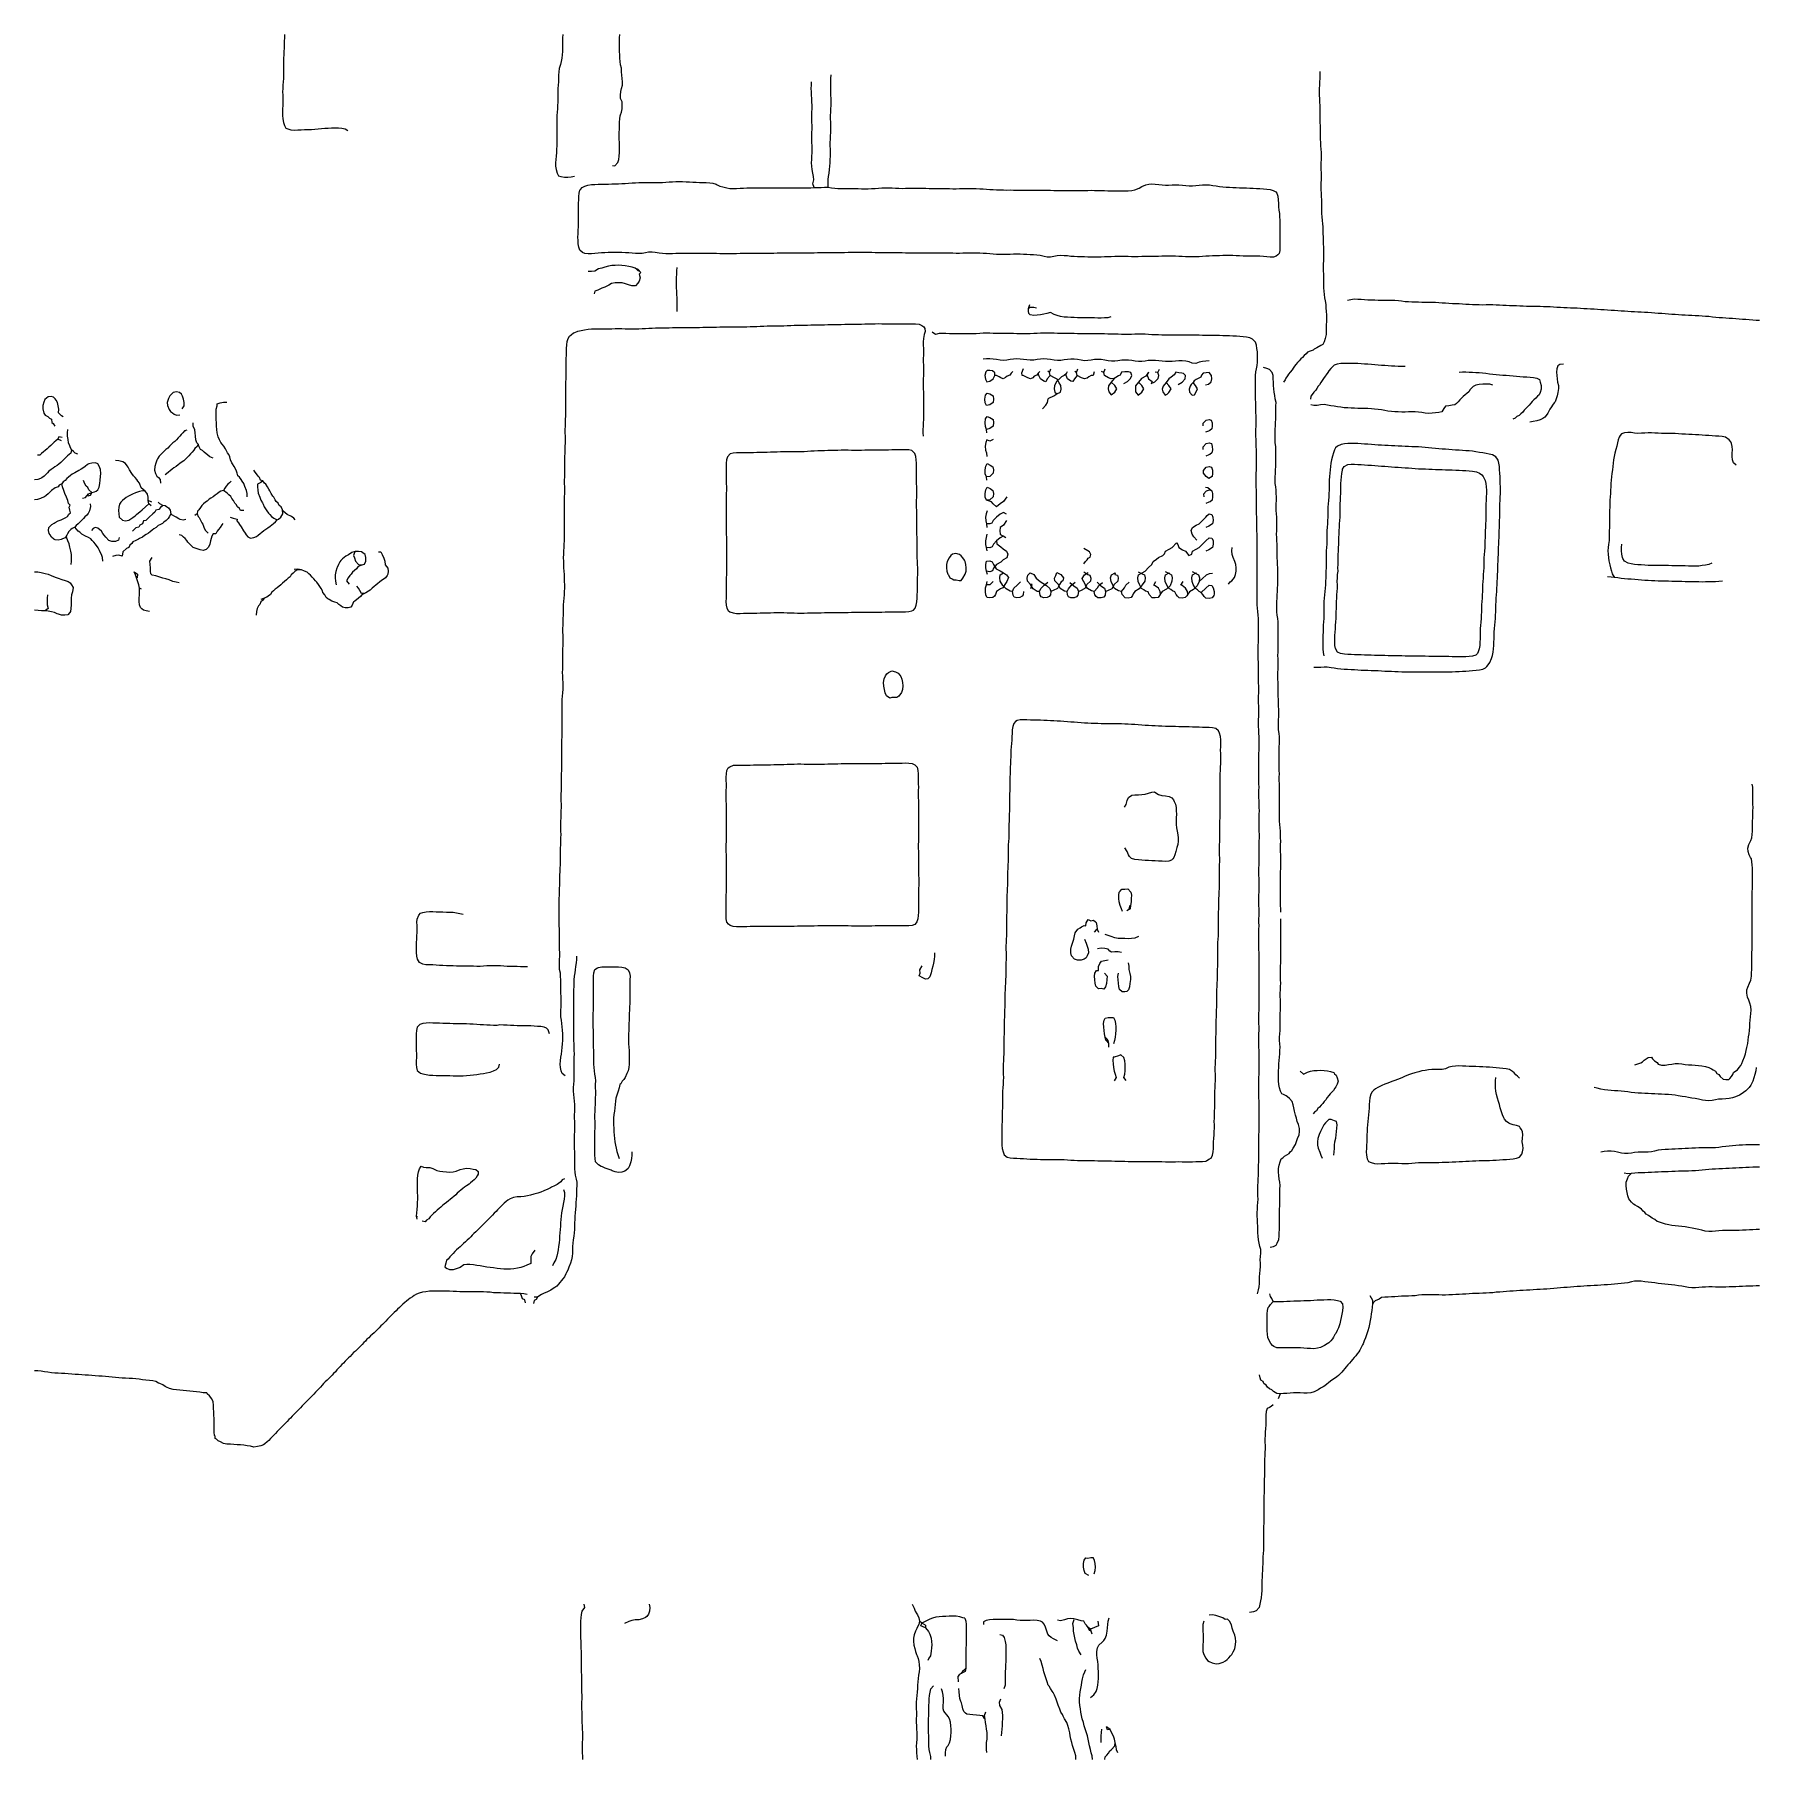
# Model space of a CAD drawing. Extents: x 0 to 511, y 0 to 511.
import ezdxf

# ---------------------------------------------------------------- set-up
doc = ezdxf.new("R2010")
doc.units = 0
doc.layers.get('0').update_dxf_attribs({"linetype": 'CONTINUOUS'})

msp = doc.modelspace()

# ---------------------------------------------------------------- linework, layer by layer
for points in [[(74.04, 511), (74.02, 510), (73.98, 509), (73.95, 508), (73.93, 507), (73.9, 506), (73.85, 505.01), (73.81, 504.01), (73.78, 503), (73.76, 502), (73.75, 501), (73.75, 500), (73.74, 499.01), (73.72, 498.01), (73.66, 497.02), (73.59, 496.03), (73.53, 495.01), (73.51, 494), (73.52, 493.01), (73.54, 492), (73.54, 491), (73.52, 490.01), (73.49, 489.02), (73.45, 488.02), (73.45, 487.01), (73.54, 486.04), (73.74, 484.93), (74.01, 484.01), (74.46, 483.25), (75.01, 483.02), (75.95, 482.72), (77.01, 482.67), (78.01, 482.73), (79.01, 482.78), (80, 482.83), (81, 482.86), (82.01, 482.9), (83, 482.97), (83.99, 483.06), (84.99, 483.15), (85.99, 483.22), (86.99, 483.29), (88, 483.33), (89.01, 483.35), (90.02, 483.35), (91.03, 483.29), (92.01, 483.05), (92.82, 482.59)], [(156.47, 511), (156.45, 509.98), (156.42, 508.99), (156.41, 508), (156.41, 507), (156.38, 505.99), (156.31, 504.98), (156.19, 503.97), (156.01, 503), (155.78, 502.07), (155.47, 500.92), (155.31, 499.98), (155.26, 499), (155.23, 497.99), (155.18, 496.99), (155.12, 495.99), (155.06, 495), (155.03, 494), (155.02, 493), (155.01, 492), (154.99, 491), (154.96, 490), (154.9, 489.01), (154.83, 488.01), (154.78, 487.01), (154.77, 486), (154.76, 485), (154.74, 484.01), (154.72, 483.02), (154.71, 482.01), (154.72, 481), (154.72, 480), (154.72, 479), (154.7, 478.01), (154.68, 477.01), (154.63, 476.03), (154.55, 474.95), (154.42, 473.97), (154.36, 472.99), (154.38, 472.01), (154.5, 471.04), (154.83, 469.92), (155.25, 469.17), (155.95, 468.89), (156.98, 468.72), (158.02, 468.74), (159.02, 468.88), (159.98, 469.07)], [(171.23, 472.21), (171.93, 472.09), (172.84, 473.05), (173.07, 473.99), (173.19, 474.99), (173.25, 476), (173.28, 477.01), (173.29, 478.01), (173.26, 479.02), (173.21, 480.01), (173.18, 480.99), (173.22, 481.98), (173.28, 482.99), (173.32, 484), (173.33, 485.01), (173.36, 486), (173.46, 486.94), (173.56, 487.2), (173.91, 488.02), (174.08, 488.99), (174.12, 490.01), (174.07, 491.01), (173.58, 492.06), (173.62, 492.99), (173.71, 494.08), (173.93, 495.02), (174.14, 495.98), (174.17, 497.01), (174.07, 498.01), (173.98, 499), (173.9, 499.99), (173.84, 500.98), (173.57, 501.97), (173.5, 503), (173.42, 504), (173.37, 505), (173.34, 506), (173.32, 507.01), (173.31, 508), (173.32, 509), (173.34, 509.99), (173.35, 511)], [(230.98, 465.67), (230.56, 466.75), (230.86, 467.98), (230.76, 468.97), (230.6, 469.94), (230.38, 471.04), (230.25, 472.02), (230.21, 473), (230.23, 473.99), (230.3, 474.98), (230.36, 475.99), (230.37, 477), (230.33, 478.02), (230.3, 479.01), (230.28, 480), (230.29, 480.99), (230.32, 481.99), (230.35, 482.98), (230.35, 484), (230.32, 485.02), (230.28, 486.01), (230.28, 487), (230.31, 487.99), (230.35, 489), (230.35, 490.01), (230.31, 491.01), (230.26, 492.01), (230.2, 493.01), (230.15, 494.01), (230.12, 495), (230.14, 495.99), (230.18, 496.99)], [(235.89, 499.02), (235.8, 498.01), (235.77, 497), (235.76, 496), (235.76, 495), (235.78, 493.99), (235.81, 492.99), (235.85, 492), (235.87, 491), (235.87, 490), (235.83, 489.01), (235.76, 488.02), (235.7, 487.01), (235.72, 485.99), (235.77, 484.99), (235.81, 484), (235.81, 483), (235.78, 482.01), (235.74, 481.01), (235.68, 480.02), (235.64, 479.01), (235.63, 478), (235.66, 476.99), (235.68, 475.99), (235.67, 475), (235.64, 474.01), (235.59, 473.01), (235.55, 471.98), (235.45, 470.96), (235.31, 469.96), (235.15, 468.97), (235, 468), (235, 467), (235.01, 465.76)], [(380.71, 500), (380.73, 499), (380.71, 498.01), (380.67, 497.02), (380.63, 496.01), (380.6, 494.99), (380.58, 494), (380.58, 492.99), (380.61, 491.97), (380.68, 490.97), (380.74, 489.98), (380.76, 489), (380.74, 488.01), (380.72, 487), (380.72, 485.99), (380.78, 484.98), (380.84, 483.99), (380.88, 483), (380.9, 482), (380.89, 481), (380.88, 480), (380.91, 478.99), (380.97, 478), (381.05, 477), (381.11, 476.01), (381.13, 475), (381.11, 474), (381.09, 473), (381.09, 472), (381.1, 471), (381.12, 470), (381.14, 469), (381.13, 468), (381.1, 467), (381.08, 466), (381.08, 465), (381.13, 464.01), (381.2, 463.01), (381.26, 462.01), (381.28, 461), (381.28, 460), (381.27, 459.01), (381.29, 458.01), (381.35, 457.03), (381.47, 455.94), (381.59, 454.96), (381.66, 453.98), (381.69, 453), (381.69, 452.01), (381.7, 451), (381.73, 449.99), (381.78, 448.99), (381.82, 447.99), (381.85, 447), (381.87, 446), (381.87, 445), (381.84, 444.01), (381.79, 443.01), (381.76, 442), (381.77, 440.99), (381.8, 439.99), (381.82, 439), (381.82, 438), (381.83, 436.99), (381.86, 435.99), (381.93, 434.99), (382.04, 434), (382.18, 433.03), (382.35, 432.06), (382.51, 431.04), (382.58, 430.03), (382.64, 428.98), (382.7, 427.99), (382.73, 427), (382.71, 426.01), (382.68, 425), (382.67, 423.99), (382.67, 423.02), (382.62, 422.12), (382.33, 420.93), (382.06, 419.98), (381.65, 419.16), (381.09, 418.91), (379.88, 418.22), (379.08, 417.82), (378.81, 417.52), (377.9, 417.23), (377.09, 416.91), (376.7, 416.4), (376.09, 415.92), (375.62, 415.35), (375.13, 414.88), (374.66, 414.3), (374.15, 413.84), (373.69, 413.25), (373.29, 412.77), (372.81, 412.13), (372.56, 411.65), (371.99, 411.01), (371.5, 410.35), (371.17, 409.89), (370.73, 409.17), (370.45, 408.71), (369.95, 408.03)], [(235.01, 465.76), (236.08, 465.59), (237.04, 465.49), (238.02, 465.41), (239, 465.37), (239.99, 465.38), (241, 465.4), (242.02, 465.4), (243.03, 465.37), (244.02, 465.34), (245.01, 465.31), (246, 465.31), (246.98, 465.32), (247.97, 465.36), (249.03, 465.42), (250.02, 465.48), (251, 465.54), (252, 465.56), (253.02, 465.57), (254.03, 465.53), (255.03, 465.48), (256.01, 465.44), (256.99, 465.42), (258, 465.45), (259, 465.48), (260, 465.51), (260.99, 465.51), (262.01, 465.5), (263.02, 465.48), (264.02, 465.44), (265.02, 465.4), (266.02, 465.35), (267, 465.34), (267.98, 465.35), (268.99, 465.38), (270, 465.38), (271.01, 465.35), (272, 465.32), (272.98, 465.32), (273.98, 465.36), (274.99, 465.4), (276.01, 465.41), (277.01, 465.39), (278, 465.37), (279, 465.35), (280.02, 465.31), (281.02, 465.25), (282.02, 465.18), (283.01, 465.12), (284, 465.07), (285, 465.02), (286, 464.97), (287, 464.94), (288, 464.93), (289, 464.94), (290, 464.93), (291, 464.9), (292, 464.89), (293, 464.89), (294, 464.89), (295, 464.89), (296, 464.89), (297, 464.88), (298, 464.87), (299, 464.86), (300, 464.85), (301, 464.84), (302, 464.82), (303, 464.81), (304, 464.8), (305, 464.78), (306, 464.77), (307, 464.77), (308, 464.79), (309, 464.8), (310, 464.81), (311, 464.81), (312, 464.83), (312.99, 464.84), (313.99, 464.82), (314.99, 464.79), (315.99, 464.76), (317, 464.74), (318, 464.73), (319, 464.72), (319.99, 464.7), (320.99, 464.67), (321.99, 464.65), (323, 464.64), (324.01, 464.65), (325.04, 464.77), (325.99, 465.02), (327.19, 465.52), (328.03, 465.95), (329.21, 466.45), (330.07, 466.67), (331.02, 466.74), (331.99, 466.69), (333.07, 466.53), (334.04, 466.44), (335, 466.39), (335.97, 466.36), (336.97, 466.42), (337.98, 466.47), (339.01, 466.46), (340.03, 466.37), (341.02, 466.25), (342, 466.19), (342.99, 466.18), (343.98, 466.24), (344.98, 466.34), (346, 466.43), (347.02, 466.46), (348.03, 466.42), (349.04, 466.3), (350.02, 466.15), (351, 466.01), (351.99, 465.9), (352.98, 465.81), (353.98, 465.74), (354.98, 465.69), (355.99, 465.65), (356.99, 465.61), (357.99, 465.58), (359.02, 465.56), (360.02, 465.5), (361.02, 465.45), (362.02, 465.4), (363.02, 465.35), (364.02, 465.29), (365.02, 465.21), (366.01, 465.05), (366.93, 464.8), (367.69, 464.41), (368, 464), (368.29, 463.06), (368.39, 462.01), (368.47, 460.96), (368.56, 459.95), (368.66, 458.97), (368.76, 457.99), (368.82, 456.99), (368.87, 455.99), (368.92, 455), (368.94, 454), (368.94, 453), (368.92, 452), (368.91, 451), (368.91, 450), (368.93, 449), (368.95, 448), (368.89, 447.01), (368.68, 446.09), (368.33, 445.7), (367.87, 445.3), (366.99, 445.06), (366, 445.01), (365.01, 445.1), (364.02, 445.22), (363.02, 445.32), (362.02, 445.37), (361, 445.38), (359.99, 445.36), (359, 445.34), (358.01, 445.36), (356.98, 445.41), (355.98, 445.47), (354.98, 445.51), (353.99, 445.52), (353, 445.52), (352, 445.5), (350.99, 445.47), (349.99, 445.45), (348.98, 445.42), (347.97, 445.38), (346.96, 445.3), (345.97, 445.21), (344.99, 445.14), (344, 445.12), (343, 445.12), (342, 445.12), (341, 445.15), (340.01, 445.19), (339.01, 445.25), (338.02, 445.31), (337.01, 445.36), (336, 445.38), (334.98, 445.35), (333.98, 445.3), (332.99, 445.26), (332, 445.24), (331.01, 445.26), (330.01, 445.28), (328.99, 445.27), (327.99, 445.22), (326.99, 445.18), (326, 445.16), (325.01, 445.18), (324.01, 445.21), (323.01, 445.25), (322.01, 445.28), (320.99, 445.27), (319.98, 445.23), (318.99, 445.18), (318, 445.14), (317, 445.11), (316, 445.07), (315, 445.04), (314, 445.03), (313, 445.04), (312, 445.06), (311, 445.09), (310, 445.12), (309.01, 445.16), (308.01, 445.21), (307.02, 445.27), (305.98, 445.42), (304.98, 445.48), (303.99, 445.49), (302.93, 445.39), (301.95, 445.21), (300.99, 445.06), (300, 445.05), (299.05, 445.2), (297.92, 445.54), (296.95, 445.68), (295.98, 445.75), (294.99, 445.77), (293.99, 445.79), (292.99, 445.84), (291.99, 445.89), (291, 445.91), (290, 445.9), (289, 445.87), (288, 445.84), (287, 445.82), (286, 445.82), (285, 445.83), (283.99, 445.89), (283, 445.98), (282.01, 446.09), (281.02, 446.17), (280.01, 446.21), (279, 446.22), (278, 446.22), (277, 446.21), (276, 446.2), (275, 446.18), (274, 446.17), (273, 446.17), (272, 446.18), (271, 446.19), (270, 446.2), (269, 446.22), (268, 446.23), (267, 446.23), (266, 446.22), (265, 446.22), (264, 446.22), (263, 446.22), (262, 446.23), (261, 446.23), (260, 446.24), (259, 446.24), (258, 446.26), (257.01, 446.28), (256.01, 446.3), (255.01, 446.31), (254, 446.33), (253, 446.34), (252, 446.35), (251, 446.36), (250, 446.36), (249, 446.37), (248.01, 446.39), (246.98, 446.42), (245.99, 446.45), (244.99, 446.46), (244, 446.46), (243, 446.44), (241.99, 446.41), (240.99, 446.38), (239.99, 446.36), (239, 446.35), (238, 446.35), (237, 446.34), (236, 446.34), (235, 446.33), (234, 446.32), (232.99, 446.3), (231.99, 446.28), (231, 446.26), (230, 446.25), (229, 446.24), (228, 446.22), (227, 446.21), (226, 446.2), (225, 446.2), (224, 446.21), (223, 446.21), (222, 446.21), (221, 446.2), (220, 446.18), (219, 446.15), (218, 446.12), (217, 446.11), (216, 446.1), (215, 446.1), (214, 446.11), (213, 446.12), (212, 446.12), (211, 446.11), (210, 446.1), (209, 446.09), (208, 446.07), (207, 446.06), (206, 446.04), (205, 446.03), (204, 446.04), (203, 446.06), (202, 446.09), (201, 446.13), (200, 446.16), (199, 446.17), (198, 446.17), (197, 446.17), (196, 446.16), (195, 446.16), (194, 446.15), (193, 446.16), (192, 446.16), (190.99, 446.14), (189.99, 446.11), (189, 446.06), (188, 446.04), (187, 446.04), (186.01, 446.09), (185.03, 446.19), (183.9, 446.41), (183, 446.51), (181.92, 446.49), (180.95, 446.31), (179.99, 446.14), (179.01, 446.11), (178.02, 446.16), (177.03, 446.23), (176.04, 446.31), (175.04, 446.37), (174.03, 446.43), (172.99, 446.44), (172.01, 446.46), (170.98, 446.47), (169.97, 446.43), (168.96, 446.37), (167.96, 446.3), (166.97, 446.21), (165.99, 446.12), (165, 446.04), (164, 446.02), (163.05, 446.17), (162.33, 446.38), (161.5, 447.09), (161.22, 448.03), (161.08, 449.01), (161.01, 450), (160.99, 451), (161.03, 452), (161.09, 452.99), (161.14, 454), (161.17, 455), (161.17, 456), (161.16, 457)], [(161.16, 457), (161.14, 458), (161.13, 459), (161.14, 460), (161.18, 460.99), (161.24, 461.99), (161.28, 462.99), (161.34, 463.99), (161.55, 464.92), (161.77, 465.13), (162.22, 465.67), (162.99, 466.03), (163.93, 466.32), (165.02, 466.52), (166.01, 466.58), (167.01, 466.62), (168.01, 466.65), (169.01, 466.67), (170.01, 466.7), (171.01, 466.72), (172.01, 466.74), (173.01, 466.77), (174.01, 466.83), (175.01, 466.9), (176, 466.98), (177, 467.04), (178, 467.1), (178.99, 467.14), (180, 467.17), (181.01, 467.17), (182, 467.14), (183, 467.13), (184, 467.13), (185, 467.15), (185.99, 467.18), (186.98, 467.24), (187.99, 467.32), (189, 467.38), (189.99, 467.42), (190.98, 467.43), (191.99, 467.43), (193, 467.4), (194.01, 467.35), (195.02, 467.29), (196.01, 467.23), (197.01, 467.19), (198, 467.17), (199, 467.15), (200.01, 467.1), (200.99, 466.94), (201.89, 466.67), (202.27, 466.44), (203.04, 466.1), (203.95, 465.84), (205.09, 465.56), (206.01, 465.4), (206.99, 465.38), (207.99, 465.4), (209.03, 465.43), (210.04, 465.49), (211.03, 465.55), (212.02, 465.59), (213.01, 465.61), (214, 465.61), (215, 465.61), (216, 465.59), (217, 465.58), (218.01, 465.58), (219, 465.59), (220, 465.6), (221, 465.59), (222, 465.58), (223.01, 465.58), (224.01, 465.59), (225, 465.6), (226, 465.6), (227, 465.6), (228, 465.59), (229.01, 465.59), (230.01, 465.61), (230.98, 465.67)], [(230.98, 465.67), (231.96, 465.67), (233.01, 465.67), (234.04, 465.76), (235.01, 465.76)], [(177.94, 441.77), (177.01, 442.03), (176.06, 442.26), (174.96, 442.5), (173.98, 442.6), (173, 442.63), (172.01, 442.61), (171.03, 442.54), (170.05, 442.4), (168.98, 442.06), (168.05, 441.81), (167.07, 441.58), (166.03, 440.92), (165.04, 440.79), (164.01, 440.77)], [(179.66, 440.46), (179.12, 440.04), (179.41, 438.93), (179.12, 437.94), (178.7, 437.3), (178.01, 436.5), (176.92, 436.51), (175.93, 436.81), (175.03, 437.12), (174.06, 437.41), (173.03, 437.41), (171.98, 437.4), (170.95, 437.2), (170.1, 436.79), (169.72, 436.58), (168.92, 436.15), (168.05, 435.85), (166.86, 435.3), (166, 435), (165.78, 434.22)], [(178.87, 441.43), (178.94, 440.93), (178.43, 441.41), (177.94, 441.77)], [(178.87, 441.43), (177.94, 441.77)], [(179.66, 440.46), (178.87, 441.43)], [(190.26, 442.02), (190.22, 440.99), (190.15, 440), (190.11, 439), (190.09, 438), (190.09, 437), (190.11, 436), (190.15, 435.01), (190.2, 434), (190.24, 433), (190.26, 432), (190.26, 430.99), (190.25, 429.99), (190.24, 428.99)], [(294.49, 429.86), (294.89, 431.01)], [(296.86, 429.9), (296, 430.12), (294.9, 430.14), (294.49, 429.86)], [(318.89, 427.38), (317.98, 427.11), (317, 427.02), (316, 427), (315, 427.01), (314, 427.02), (313, 427.03), (312, 427.04), (311, 427.05), (310, 427.07), (309, 427.1), (308.01, 427.14), (307.01, 427.19), (306, 427.24), (305, 427.29), (303.91, 427.47), (302.9, 427.75), (302.04, 428.08), (300.94, 428.6), (299.88, 428.35), (298.98, 428.15), (298, 427.97), (297.07, 427.87), (295.99, 427.77), (294.94, 427.91), (294.54, 428.4), (294.49, 429.03), (294.49, 429.86)], [(511, 426.28), (510.02, 426.3), (509.02, 426.37), (507.97, 426.46), (506.97, 426.54), (505.97, 426.62), (504.98, 426.69), (503.99, 426.76), (502.99, 426.83), (501.99, 426.9), (501, 426.96), (500, 427.02), (499.01, 427.09), (498.02, 427.17), (497.03, 427.28), (495.97, 427.42), (494.97, 427.51), (493.98, 427.58), (492.98, 427.63), (491.99, 427.68), (490.99, 427.73), (489.99, 427.78), (488.99, 427.84), (487.99, 427.89), (487, 427.95), (486, 428.01), (485.01, 428.08), (484.01, 428.16), (483.02, 428.25), (482.02, 428.32), (481.02, 428.39), (480.03, 428.46), (479.04, 428.56), (477.97, 428.62), (476.98, 428.69), (475.99, 428.74), (474.99, 428.79), (473.99, 428.84), (472.99, 428.89), (472, 428.95), (471, 429.02), (470.01, 429.09), (469.01, 429.16), (468.01, 429.23), (467.01, 429.28), (466.01, 429.33), (465.02, 429.39), (464.03, 429.48), (463.04, 429.57), (461.98, 429.61), (460.98, 429.66), (459.98, 429.71), (458.98, 429.78), (457.99, 429.84), (457, 429.9), (456, 429.93), (455, 429.96), (454, 430), (453, 430.04), (452.01, 430.1), (451.01, 430.16), (450.01, 430.23), (449.02, 430.29), (448.02, 430.34), (447.01, 430.37), (446, 430.38), (445, 430.38), (444, 430.38), (443.01, 430.39), (442.02, 430.44), (441.02, 430.5), (440.02, 430.56), (438.99, 430.58), (437.99, 430.62), (436.99, 430.67), (435.99, 430.71), (434.99, 430.75), (433.99, 430.8), (432.99, 430.86), (431.99, 430.91), (431, 430.92), (430, 430.89), (429, 430.86), (428, 430.87), (427, 430.9), (426, 430.95), (425, 431), (424, 431.05), (423.01, 431.11), (422.01, 431.17), (421.01, 431.22), (420.01, 431.25), (419.01, 431.3), (418.02, 431.37), (417.03, 431.46), (416.03, 431.55), (414.99, 431.59), (413.99, 431.6), (412.99, 431.6), (411.99, 431.61), (411, 431.63), (409.99, 431.66), (408.99, 431.71), (407.99, 431.74), (406.99, 431.77), (405.99, 431.84), (404.99, 431.96), (404.02, 432.1), (403.01, 432.22), (401.99, 432.21), (401, 432.17), (400, 432.16), (399.01, 432.19), (398.01, 432.23), (397.01, 432.27), (396, 432.3), (395, 432.33), (394.02, 432.38), (393.02, 432.46), (392.01, 432.53), (390.96, 432.56), (389.91, 432.41), (388.95, 432.2)], [(157.16, 202.51), (156.33, 203.25), (156.06, 204.02), (155.83, 204.96), (155.74, 205.99), (155.8, 207.01), (155.92, 208.01), (156.07, 208.99), (156.21, 209.97), (156.34, 210.95), (156.44, 211.96), (156.49, 212.98), (156.51, 213.99), (156.49, 215.01), (156.43, 216.04), (156.34, 217.05), (156.22, 218.04), (156.08, 219.01), (155.95, 220), (155.9, 221), (155.93, 222), (155.99, 223), (156.04, 224), (156.04, 225), (156, 226), (155.96, 227), (155.93, 228), (155.93, 229), (155.93, 230), (155.91, 231), (155.86, 231.99), (155.79, 232.96), (155.56, 233.98), (155.49, 234.98), (155.49, 235.96), (155.56, 237.02), (155.61, 238.01), (155.6, 238.99), (155.56, 240.03), (155.51, 241.02), (155.48, 242), (155.48, 243), (155.49, 244), (155.5, 245), (155.49, 246.02), (155.45, 247.03), (155.4, 248.02), (155.38, 249.01), (155.39, 250), (155.41, 251.02), (155.44, 252.01), (155.45, 253.01), (155.46, 254.01), (155.46, 255.01), (155.48, 256.02), (155.52, 257.02), (155.56, 258.02), (155.59, 259.02), (155.62, 260.01), (155.64, 261.01), (155.66, 262.01), (155.69, 263.01), (155.74, 264.02), (155.8, 265.01), (155.84, 266), (155.85, 267), (155.84, 268), (155.84, 269), (155.86, 270), (155.89, 271), (155.93, 272), (155.96, 273), (155.97, 274), (155.96, 275), (155.95, 276), (155.95, 277), (155.96, 278), (155.97, 279), (156.01, 280), (156.05, 281), (156.08, 282), (156.08, 283), (156.06, 284), (156.05, 285), (156.06, 286), (156.08, 287), (156.1, 288), (156.11, 289), (156.11, 290), (156.13, 291), (156.15, 291.99), (156.18, 292.99), (156.22, 293.99), (156.25, 294.99), (156.26, 296), (156.25, 297.01), (156.22, 298.01), (156.2, 299), (156.2, 299.99), (156.23, 300.99), (156.26, 301.99), (156.28, 302.99), (156.29, 304), (156.29, 305), (156.27, 306), (156.27, 307), (156.29, 307.99), (156.33, 308.99), (156.36, 310), (156.35, 311.01), (156.33, 312.01), (156.33, 313), (156.35, 313.99), (156.4, 314.98), (156.48, 316.03), (156.56, 317.02), (156.59, 318), (156.57, 319.02), (156.5, 320.03), (156.46, 321), (156.45, 322.01), (156.47, 323.01), (156.5, 324.01), (156.52, 325.01), (156.53, 326), (156.53, 327), (156.54, 328), (156.55, 329), (156.56, 330), (156.58, 331), (156.58, 332), (156.57, 333.01), (156.54, 334.01), (156.54, 335), (156.57, 336.02), (156.6, 337.02), (156.64, 338.01), (156.66, 339.01), (156.66, 340), (156.67, 341), (156.7, 342.01), (156.77, 343.02), (156.88, 344.01), (156.97, 345), (157.04, 346), (157.06, 347), (157.06, 348), (157.05, 349), (157.02, 350), (156.98, 351), (156.92, 352), (156.85, 352.99), (156.79, 353.99), (156.76, 355), (156.75, 356), (156.79, 357.01), (156.84, 358.01), (156.89, 359.01), (156.94, 360), (156.98, 361), (156.99, 362), (156.99, 363), (156.99, 364), (157.02, 365), (157.04, 366), (157.05, 367), (157.05, 368), (157.05, 369), (157.03, 370), (157.01, 371), (157, 372), (157.01, 373), (157.03, 374), (157.06, 375), (157.08, 376), (157.08, 377), (157.05, 378), (157.04, 379), (157.06, 380), (157.1, 381), (157.14, 382), (157.15, 383), (157.15, 384), (157.15, 385), (157.15, 386), (157.17, 386.99), (157.2, 387.99), (157.24, 388.99), (157.26, 390), (157.27, 391), (157.25, 392.01), (157.24, 393), (157.23, 394), (157.25, 394.99), (157.29, 395.99), (157.33, 396.99), (157.35, 398), (157.36, 399), (157.36, 400), (157.37, 401), (157.4, 401.99), (157.42, 402.99), (157.43, 404), (157.4, 404.99), (157.41, 406), (157.42, 407), (157.44, 407.99), (157.47, 408.99), (157.49, 410), (157.51, 410.99), (157.52, 412), (157.54, 413), (157.53, 414), (157.54, 414.99), (157.57, 415.99), (157.6, 417), (157.61, 418.01), (157.65, 419.03), (157.8, 420.05), (158.1, 420.96), (158.46, 421.59), (158.98, 422.03), (159.66, 422.58), (160.11, 422.75), (160.97, 423.08), (161.93, 423.33), (162.91, 423.53), (164.03, 423.7), (165, 423.8), (165.99, 423.81), (167, 423.8), (168, 423.8), (169, 423.81), (170, 423.82), (171, 423.84), (172, 423.86), (173, 423.87), (174, 423.86), (174.99, 423.83), (175.99, 423.79), (177, 423.76), (178.01, 423.77), (179.01, 423.82), (180.01, 423.88), (181, 423.95), (182, 424), (183, 424.05), (184, 424.08), (185, 424.11), (186, 424.11), (187, 424.12), (188, 424.14), (189, 424.17), (190, 424.18), (191.01, 424.16), (192, 424.16), (193, 424.16), (194, 424.16), (195, 424.17), (196, 424.19), (196.99, 424.23), (197.99, 424.26), (199, 424.27), (200, 424.28), (200.99, 424.31), (201.99, 424.35), (202.99, 424.39), (204, 424.4), (205, 424.4), (206.01, 424.38), (207, 424.37), (208, 424.38), (208.99, 424.4), (209.99, 424.43), (210.99, 424.44), (211.99, 424.46), (212.99, 424.5), (213.98, 424.54), (215.01, 424.59), (216.01, 424.64), (217.01, 424.69), (218.01, 424.73), (219, 424.74), (219.99, 424.73), (221, 424.72), (222.01, 424.74), (223.01, 424.78), (224.01, 424.82), (225, 424.85), (226, 424.87), (227, 424.88), (228, 424.9), (229, 424.93), (230, 424.96), (231, 424.98), (232, 425.01), (233, 425.02), (234, 425.04), (235, 425.05), (236, 425.07), (237, 425.09), (238, 425.11), (238.99, 425.14), (240, 425.17), (241, 425.18), (242, 425.18), (243, 425.18), (244, 425.2), (245, 425.22), (245.99, 425.25), (246.99, 425.28), (247.99, 425.31), (249, 425.33), (250, 425.34), (251.01, 425.33), (252, 425.32), (253, 425.31), (254, 425.31), (255, 425.31), (256.01, 425.29), (257.01, 425.27), (258, 425.26), (259, 425.28), (259.99, 425.31), (261.01, 425.31), (262.04, 425.15), (262.9, 424.82), (263.43, 424.45), (263.79, 423.93), (263.81, 423.02), (263.59, 422.11), (263.35, 420.95), (263.27, 419.99), (263.27, 419.01), (263.31, 418.01), (263.33, 417), (263.32, 415.99), (263.3, 415), (263.3, 414), (263.33, 413.01), (263.35, 412), (263.35, 410.99), (263.32, 409.99), (263.3, 409), (263.27, 407.99), (263.25, 407), (263.27, 406), (263.31, 405.01), (263.37, 404.02), (263.39, 403.01), (263.39, 402), (263.38, 401), (263.37, 399.99), (263.36, 399), (263.35, 397.99), (263.33, 396.99), (263.29, 395.99), (263.23, 394.99), (263.19, 393.99), (263.19, 393), (263.24, 392.01)], [(362.26, 137.94), (362.58, 139.1), (362.79, 140.02), (362.86, 141), (362.88, 142), (362.92, 143.01), (363.01, 144), (363.12, 144.99), (363.19, 146), (363.15, 147.01), (363.13, 148), (363.2, 148.98), (363.3, 149.98), (363.23, 151.03), (362.99, 152), (362.76, 152.94), (362.61, 153.94), (362.49, 155), (362.42, 155.98), (362.4, 156.99), (362.36, 158.01), (362.3, 159.02), (362.25, 160.01), (362.23, 161), (362.24, 162), (362.28, 162.99), (362.33, 163.99), (362.43, 165.02), (362.44, 165.99), (362.39, 167), (362.36, 168.01), (362.36, 169), (362.43, 170.03), (362.48, 171.03), (362.53, 172.01), (362.58, 173), (362.58, 174), (362.56, 175.01), (362.6, 176.03), (362.65, 177.02), (362.68, 178), (362.69, 179), (362.68, 179.99), (362.66, 180.99), (362.65, 182), (362.65, 183), (362.67, 184.01), (362.7, 185.01), (362.74, 186.01), (362.77, 187), (362.78, 188), (362.77, 188.99), (362.75, 190), (362.74, 191), (362.76, 192.01), (362.78, 193.01), (362.79, 194), (362.77, 194.99), (362.73, 195.99), (362.7, 197), (362.68, 198), (362.68, 199), (362.68, 200), (362.7, 201.01), (362.73, 202), (362.74, 203), (362.74, 204), (362.75, 205), (362.77, 206.01), (362.79, 207.01), (362.8, 208), (362.78, 208.99), (362.75, 209.99), (362.71, 210.99), (362.69, 212), (362.68, 213), (362.69, 214.01), (362.72, 215.01), (362.74, 216.01), (362.75, 217), (362.73, 217.99), (362.71, 218.99), (362.7, 220), (362.72, 221.01), (362.74, 222.01), (362.77, 223.01), (362.79, 224), (362.79, 224.99), (362.77, 225.99), (362.76, 227), (362.77, 228.01), (362.8, 229.01), (362.81, 230), (362.8, 230.99), (362.77, 231.99), (362.75, 233), (362.75, 234.01), (362.76, 235), (362.77, 236), (362.78, 237), (362.77, 237.99), (362.74, 238.99), (362.71, 239.99), (362.7, 241), (362.7, 242.01), (362.72, 243.01), (362.73, 244), (362.73, 245), (362.73, 246), (362.74, 247), (362.73, 248), (362.73, 249), (362.74, 250), (362.74, 251), (362.74, 251.99), (362.71, 252.99), (362.69, 253.99), (362.68, 255), (362.7, 256.01), (362.74, 257.01), (362.78, 258.01), (362.8, 259.01), (362.8, 260), (362.77, 260.99), (362.73, 261.99), (362.7, 263), (362.72, 264.01), (362.76, 265.01), (362.78, 266), (362.77, 266.99), (362.74, 267.99), (362.74, 269), (362.76, 270.01), (362.79, 271.01), (362.83, 272.01), (362.85, 273), (362.85, 274), (362.82, 274.99), (362.78, 275.99), (362.76, 277), (362.77, 278.01), (362.8, 279.01), (362.83, 280), (362.85, 281), (362.83, 281.99), (362.8, 282.99), (362.74, 283.99), (362.7, 284.99), (362.7, 286.01), (362.72, 287.01), (362.74, 288), (362.73, 288.99), (362.7, 289.99), (362.68, 290.99), (362.67, 292), (362.68, 293), (362.69, 294), (362.71, 295), (362.72, 296), (362.72, 297), (362.73, 298), (362.74, 299), (362.76, 300.01), (362.77, 301), (362.76, 301.99), (362.74, 302.99), (362.7, 303.99), (362.66, 304.99), (362.63, 305.99), (362.61, 307), (362.63, 308.02), (362.67, 309.02), (362.7, 310), (362.7, 310.99), (362.66, 311.99), (362.63, 312.99), (362.62, 314), (362.63, 315), (362.64, 316), (362.64, 317), (362.64, 318), (362.62, 318.99), (362.6, 319.99), (362.58, 320.99), (362.59, 322.01), (362.6, 323.01), (362.6, 324), (362.56, 324.98), (362.51, 326.03), (362.47, 327), (362.48, 328.01), (362.51, 329), (362.53, 330), (362.54, 331.02), (362.57, 332.01), (362.58, 332.99), (362.58, 333.99), (362.57, 334.99), (362.55, 336), (362.56, 337), (362.54, 338), (362.48, 339.01), (362.4, 340.03), (362.29, 341.03), (362.21, 342.02), (362.16, 343), (362.16, 344), (362.17, 345), (362.18, 346), (362.17, 347), (362.15, 348), (362.15, 349), (362.17, 349.99), (362.21, 350.99), (362.23, 352), (362.22, 353), (362.2, 354), (362.18, 355), (362.16, 356), (362.16, 357), (362.18, 357.99), (362.21, 358.99), (362.23, 360), (362.21, 361.01), (362.17, 362.01), (362.15, 363), (362.13, 364), (362.11, 365), (362.09, 366), (362.07, 367), (362.06, 368), (362.03, 369), (362, 370), (361.99, 371), (362, 372), (362.01, 373), (362.01, 374), (362, 375), (361.97, 376), (361.93, 377), (361.9, 378), (361.89, 379), (361.91, 380), (361.94, 381), (361.97, 382), (361.97, 383), (361.96, 384), (361.96, 385), (361.97, 386), (361.96, 387), (361.95, 388), (361.93, 389), (361.9, 390), (361.87, 390.99), (361.84, 392), (361.83, 393), (361.84, 394), (361.86, 395), (361.87, 396), (361.87, 397), (361.85, 398), (361.83, 399), (361.81, 400), (361.78, 400.99), (361.76, 402), (361.74, 403), (361.73, 404), (361.71, 404.99), (361.68, 405.99), (361.67, 407), (361.67, 408), (361.69, 409.01), (361.73, 410.03), (361.83, 411.03), (362, 412), (362.15, 412.98), (362.26, 413.97), (362.34, 414.99), (362.33, 416.01), (362.25, 417.02), (362.14, 418.02), (361.97, 418.99), (361.7, 419.9), (360.84, 420.76), (360.03, 421.1), (359.04, 421.34), (358.02, 421.43), (357.03, 421.5), (356.04, 421.6), (354.98, 421.65), (353.99, 421.7), (352.99, 421.74), (351.99, 421.77), (350.99, 421.82), (349.99, 421.85), (349, 421.87), (348, 421.87), (347, 421.86), (346, 421.87), (345, 421.89), (344, 421.93), (343, 421.96), (342, 421.98), (341, 421.98), (340, 421.98), (339, 421.97), (338, 421.97), (337, 421.97), (336, 421.96), (335, 421.96), (334, 421.97), (333, 421.99), (332, 422.02), (331, 422.08), (330.01, 422.15), (329.01, 422.21), (328, 422.25), (327, 422.24), (325.99, 422.2), (325, 422.17), (324, 422.15), (323, 422.15), (322, 422.15), (321.01, 422.18), (320.01, 422.21), (319.01, 422.25), (318, 422.27), (317, 422.29), (316, 422.3), (315.01, 422.32), (314.01, 422.34), (313.01, 422.36), (312.01, 422.36), (311, 422.36), (310, 422.36), (309, 422.37), (308.01, 422.4), (307.01, 422.43), (306, 422.43), (305, 422.41), (304, 422.43), (303.02, 422.46), (302.02, 422.5), (301, 422.52), (300, 422.51), (299, 422.5), (298, 422.49), (297.01, 422.47), (296.03, 422.41), (294.99, 422.36), (293.99, 422.31), (293, 422.3), (292.01, 422.32), (291.01, 422.36), (290.02, 422.41), (289.02, 422.44), (288, 422.45), (287, 422.43), (286.01, 422.42), (285.01, 422.42), (284, 422.44), (283, 422.48), (282, 422.52), (281.02, 422.51), (280.05, 422.44), (278.98, 422.36), (278, 422.3), (277.01, 422.28), (276.01, 422.29), (275.01, 422.29), (274, 422.29), (273, 422.3), (272, 422.31), (271.01, 422.34), (270.01, 422.39), (269, 422.43), (267.96, 422.39), (266.93, 422.16), (265.93, 422.82)], [(348.02, 414.33), (346.98, 414.26), (345.97, 414.13), (345.02, 413.93), (344.04, 413.58), (342.91, 413.64), (342.01, 414.03), (341.07, 414.25), (340.02, 414.35), (338.98, 414.34), (337.97, 414.26), (336.98, 414.17), (335.99, 414.11), (335, 414.1), (334.03, 414.2), (333.06, 414.35), (332.06, 414.45), (331.02, 414.44), (329.93, 414.38), (328.97, 414.25), (328, 414.16), (327.02, 414.18), (326.04, 414.28), (325.07, 414.43), (324.05, 414.54), (323.02, 414.57), (322.06, 414.48), (320.95, 414.33), (319.98, 414.22), (319.01, 414.22), (318.06, 414.35), (317.1, 414.57), (315.98, 414.72), (315, 414.76), (314.03, 414.7), (313.05, 414.57), (312.04, 414.41), (311.03, 414.37), (310.06, 414.49), (308.96, 414.68), (307.98, 414.8), (307, 414.82), (306.03, 414.76), (305.05, 414.61), (304.05, 414.44), (303.01, 414.39), (302.08, 414.52), (300.96, 414.73), (299.99, 414.86), (299, 414.89), (298.02, 414.84), (297.04, 414.71), (296.03, 414.57), (294.99, 414.51), (293.96, 414.6), (292.97, 414.76), (291.99, 414.87), (291, 414.9), (290.02, 414.85), (289.04, 414.72), (288.04, 414.55), (286.99, 414.47), (286.05, 414.55), (284.96, 414.71), (283.98, 414.84), (283, 414.9), (282, 414.89), (280.99, 414.83)], [(284.5, 409.95), (284.46, 410.81), (283.76, 411.41), (282.98, 411.45), (282.25, 411.47), (281.84, 411.12), (281.55, 409.99), (281.68, 408.86), (282.1, 408.11), (282.99, 408.34), (283.99, 409.01), (284.5, 409.95)], [(289.81, 411.2), (289.34, 410.69), (288.89, 410.12), (288.13, 409.79), (287.66, 409.4), (286.99, 409.01), (286.22, 409.29), (285.79, 409.62), (284.97, 409.97), (284.5, 409.95)], [(297.35, 410.66), (296.88, 410.13), (296.16, 409.76), (295.7, 409.34), (295.05, 408.96), (294.21, 409.3), (292.92, 409.94), (292.58, 409.97), (292.47, 410.8), (292.99, 412.01)], [(297.79, 411.2), (297.35, 410.66)], [(300.87, 409.96), (300.03, 408.98), (299.56, 408.15), (298.97, 408.34), (298.02, 409.01), (297.54, 409.96), (297.35, 410.66)], [(300.64, 410.9), (300.23, 411.24)], [(300.64, 410.9), (301.08, 411.96)], [(300.87, 409.96), (300.64, 410.9)], [(302.87, 404.58), (303.91, 405.07), (304.17, 405.94), (304, 407), (303.56, 407.86), (302.97, 408.94), (302.18, 409.29), (300.87, 409.96)], [(305.57, 410.52), (305, 410), (304.25, 409.63), (303.8, 409.24), (302.71, 408.22), (302.11, 406.95), (302.09, 406.02), (302.25, 405.09), (302.87, 404.58)], [(305.86, 411.12), (305.57, 410.52)], [(308.92, 409.98), (308.04, 408.98), (307.56, 408.25), (307.03, 408.33), (306.04, 409.02), (305.62, 409.98), (305.57, 410.52)], [(308.68, 410.89), (308.14, 411.21)], [(308.68, 410.89), (309.04, 411.98)], [(308.92, 409.98), (308.68, 410.89)], [(313.92, 411.08), (313.61, 410.01), (313.02, 409.98), (312.28, 409.58), (311.82, 409.2), (311.02, 409.03), (310.19, 409.31), (308.92, 409.98)], [(316.75, 410.91), (316.09, 411.17)], [(316.75, 410.91), (317.17, 411.92)], [(319.88, 409.14), (318.98, 408.96), (318.16, 409.26), (316.98, 410), (316.75, 410.91)], [(319.88, 409.14), (318.98, 408.01)], [(322.65, 407.57), (323.8, 408.17), (324.66, 409.14), (325.02, 410.01), (324.77, 410.92), (324.03, 411.08), (323, 411.05), (322, 411), (321.63, 410.05), (321.09, 409.88), (320.36, 409.43), (319.88, 409.14)], [(330.02, 410.98), (329.2, 409.79), (327.95, 409.06), (327.07, 407.98)], [(330.02, 410.98), (329.61, 410.07), (329.99, 408.99), (331.1, 408.23), (330.76, 407.59)], [(330.76, 407.59), (331.85, 408.13), (332.84, 409.05), (333.06, 410.02), (332.77, 410.91)], [(332.77, 410.91), (332, 411.01)], [(332.77, 410.91), (333.29, 411.88)], [(338.81, 407.33), (339.93, 408.05), (340.84, 409.04), (340.94, 409.99), (340.35, 410.55), (339.87, 410.72), (339.01, 410.82), (338.07, 410.93), (337.61, 410.14), (336.74, 409.45), (336, 409), (335.2, 407.96)], [(346.91, 407.25), (347.78, 407.43), (348.58, 408.15), (348.72, 409.02), (348.68, 409.94), (347.93, 410.88), (347.04, 410.78), (346.21, 410.72), (345.75, 410.13), (345.5, 409.53), (344.89, 409.18), (344.14, 408.8), (343.56, 408.41), (343.21, 407.94)], [(369.16, 250.99), (369.17, 252), (369.15, 253), (369.12, 254), (369.11, 255), (369.12, 256), (369.13, 257), (369.13, 258), (369.12, 259), (369.11, 260), (369.1, 261), (369.11, 262), (369.14, 262.99), (369.18, 263.99), (369.21, 264.99), (369.22, 266), (369.2, 267), (369.16, 268.01), (369.1, 269.01), (369.09, 270), (369.13, 270.99), (369.16, 272), (369.15, 273), (369.12, 274), (369.09, 275), (369.02, 276), (368.9, 276.98), (368.79, 277.98), (368.76, 279), (368.78, 280.01), (368.81, 281), (368.81, 282), (368.81, 283), (368.81, 284), (368.82, 285), (368.83, 286), (368.83, 287), (368.8, 287.99), (368.76, 288.99), (368.74, 290), (368.75, 291.01), (368.76, 291.99), (368.72, 292.96), (368.68, 294), (368.72, 295.04), (368.75, 296.02), (368.72, 296.99), (368.69, 298), (368.7, 299.01), (368.75, 300.02), (368.8, 301.01), (368.82, 302), (368.8, 302.98), (368.71, 303.94), (368.55, 305.03), (368.5, 306.01), (368.5, 307.01), (368.55, 308), (368.59, 309), (368.61, 310.01), (368.61, 311), (368.56, 312.03), (368.51, 313.02), (368.47, 314.01), (368.42, 315.01), (368.39, 316.01), (368.38, 317), (368.39, 317.99), (368.37, 319.01), (368.32, 320.01), (368.29, 321), (368.32, 321.99), (368.37, 323), (368.39, 324.01), (368.38, 325.01), (368.37, 326.02), (368.36, 327.01), (368.37, 328), (368.37, 329), (368.38, 329.99), (368.39, 330.99), (368.4, 332), (368.4, 333), (368.38, 334), (368.39, 335), (368.39, 335.99), (368.37, 337.01), (368.28, 338.03), (368.16, 339.02), (368.05, 340.01), (368, 341), (368, 342), (368.04, 343), (368.11, 343.99), (368.16, 344.99), (368.21, 345.99), (368.25, 347), (368.28, 348), (368.3, 349), (368.33, 349.98), (368.36, 350.99), (368.35, 352.01), (368.29, 353.02), (368.22, 354.02), (368.17, 355.01), (368.14, 356), (368.15, 357), (368.15, 358), (368.15, 359), (368.11, 360.01), (368.06, 361), (367.99, 362), (367.96, 363), (367.99, 364), (368.04, 365), (368.05, 366), (368.03, 367), (368, 368), (367.94, 369), (367.87, 369.99), (367.84, 371), (367.87, 372.01), (367.89, 373), (367.89, 374), (367.86, 374.99), (367.8, 375.98), (367.72, 376.97), (367.57, 378.02), (367.54, 378.97), (367.54, 379.98), (367.59, 380.98), (367.64, 382.01), (367.71, 383.04), (367.74, 384.02), (367.69, 384.99), (367.69, 386), (367.71, 387.01), (367.76, 387.97), (367.69, 388.94), (367.55, 390.01), (367.51, 391.01), (367.5, 392.01), (367.51, 393.03), (367.55, 394.04), (367.6, 395.04), (367.65, 396.02), (367.68, 397.01), (367.69, 398), (367.7, 399), (367.73, 400.01), (367.76, 401.01), (367.8, 402.01), (367.57, 403.08), (367.4, 404.06), (367.24, 405.03), (367.12, 406.01), (367.05, 407), (367.01, 408), (366.98, 409), (366.9, 409.99), (366.67, 410.91), (365.88, 411.77), (365.01, 412.04), (364.05, 412.31)], [(406.01, 412.61), (405, 412.64), (403.99, 412.67), (402.98, 412.71), (401.98, 412.77), (400.99, 412.84), (399.99, 412.91), (399, 412.98), (398.01, 413.07), (397.02, 413.17), (396.02, 413.25), (395.01, 413.32), (394.02, 413.39), (392.99, 413.47), (391.99, 413.53), (391, 413.56), (389.99, 413.56), (388.99, 413.56), (388, 413.57), (386.95, 413.51), (385.89, 413.35), (384.99, 413.02), (384.53, 412.58), (383.97, 412.02), (383.47, 411.41), (383.1, 410.92), (382.65, 410.22), (382.33, 409.78), (381.87, 409.08), (381.09, 407.94), (380.63, 407.26), (380.31, 406.8), (379.83, 406.12), (379.56, 405.62), (379, 405), (378.44, 404.32), (378.14, 403.88), (377.95, 403.01)], [(422, 411.02), (423, 411.04), (424, 411.04), (425, 411.02), (426, 410.98), (426.99, 410.92), (427.99, 410.84), (428.97, 410.75), (429.96, 410.65), (431.01, 410.52), (432.03, 410.39), (433.03, 410.28), (434.02, 410.19), (435.01, 410.12), (436, 410.04), (436.99, 409.95), (437.98, 409.84), (438.98, 409.74), (439.99, 409.69), (440.98, 409.63), (442.04, 409.59), (443.06, 409.49), (444.07, 409.38), (445.07, 409.21), (445.83, 408.79), (446.05, 408.02), (446.28, 407.05), (446.34, 405.9), (446.03, 404.98), (445.75, 404.3), (445.2, 403.83), (444.76, 403.3), (444.18, 402.82), (443.69, 402.29), (443.22, 401.8), (442.74, 401.21), (442.29, 400.74), (441.82, 400.16), (441.33, 399.67), (440.87, 399.11), (440.31, 398.62), (439.84, 398.18), (439.07, 397.87), (438.67, 397.34), (437.96, 397.07)], [(452.94, 413.33), (451.81, 413.24), (451.26, 412.82), (451, 412), (450.91, 411), (450.95, 410), (451.02, 409), (451.12, 408.02), (451.41, 407.07), (451.44, 406.12), (451.25, 404.96), (451.06, 403.99), (450.8, 403.06), (450.43, 402.23), (450.15, 401.89), (449.68, 401.21), (449.37, 400.75), (448.9, 400.06), (448.51, 399.21), (448.33, 398.85), (447.85, 398.1), (447.44, 397.6), (446.85, 397.23), (446.04, 396.9), (445.07, 396.6), (443.93, 396.36), (442.96, 396.17)], [(8.48, 397.7), (8.02, 398.01), (7.11, 398.96), (7.25, 400.02), (7.06, 401.01), (6.81, 401.94), (6.45, 402.72), (6.15, 403.12), (5.67, 403.6), (4.94, 403.77), (4.03, 403.68), (3.11, 402.9), (2.75, 402.1), (2.46, 401.05), (2.47, 400.08), (2.79, 398.86), (3.16, 398.27), (3.92, 397.86), (4.48, 397.36), (5.02, 397.02), (5.18, 396.08), (5.49, 395.72), (5.98, 394.99)], [(43.79, 400.13), (44.34, 400.95), (44.29, 402.01), (44.09, 403.02), (43.8, 403.9), (43.51, 404.41), (42.93, 404.92), (42.02, 405.12), (41.03, 404.93), (40.56, 404.47), (40.06, 403.96), (39.67, 403.14), (39.33, 401.98), (39.36, 401.11), (39.86, 399.91), (40.31, 399.32), (40.91, 398.88), (41.38, 398.58), (42.1, 398.21), (43.03, 398.3)], [(282.05, 401.05), (281.64, 401.87), (281.55, 403.02), (281.76, 404.13), (282.22, 404.79), (283.04, 404.56), (283.96, 403.97), (284.11, 403.01), (283.97, 402.02), (282.98, 401.31), (282.05, 401.05)], [(298.6, 400.12), (299.54, 401.16), (300.04, 401.98), (300.27, 403.06), (300.52, 403.29), (302, 404), (302.87, 404.58)], [(318.98, 408.01), (318.15, 406.93), (318.08, 406), (318.21, 405.1), (318.91, 404.23), (319.99, 405.01), (320.62, 406.08), (320.03, 407.02), (318.98, 408.01)], [(327.07, 407.98), (326.19, 406.91), (326.11, 405.99), (326.2, 405.1), (326.92, 404.18), (327.99, 405), (328.65, 406.06), (328.03, 407.02), (327.07, 407.98)], [(335.2, 407.96), (334.3, 406.87), (334.09, 405.97), (334.2, 405.12), (334.91, 404.18), (335.5, 404.49), (336.03, 404.97), (336.69, 406.02), (336.04, 407.03), (335.2, 407.96)], [(343.21, 407.94), (342.65, 407.32), (342.36, 406.86), (342.06, 405.97), (342.14, 405.08), (342.93, 404.16), (343.66, 404.27), (344.05, 404.96), (344.52, 405.99), (343.96, 406.98), (343.21, 407.94)], [(432.01, 407.14), (431.07, 407.41), (430.02, 407.46), (429, 407.46), (427.95, 407.36), (426.95, 407.13), (426.19, 406.76), (425.7, 406.25), (425.31, 405.79), (424.85, 405.18), (424.27, 404.7), (423.79, 404.29), (423.18, 403.81), (422.69, 403.29), (422.24, 402.8), (421.77, 402.19), (421.24, 401.73), (420.75, 401.29), (419.95, 401.15), (419, 400.98), (417.95, 400.86), (417.45, 400.2), (416.92, 399.26), (415.99, 399.04), (415.01, 398.9), (414.02, 398.79), (412.99, 398.74), (411.98, 398.83), (411, 398.98), (410.02, 399.14), (409.02, 399.26), (407.99, 399.26), (406.99, 399.2), (405.99, 399.16), (405, 399.16), (404.01, 399.2), (403.01, 399.26), (402.02, 399.35), (400.93, 399.45), (399.97, 399.65), (398.99, 399.77), (397.99, 399.88), (397, 400.01), (396.02, 400.14), (395.01, 400.23), (394, 400.24), (393, 400.24), (392, 400.25), (391.01, 400.3), (390.02, 400.35), (389.02, 400.4), (387.97, 400.44), (386.96, 400.59), (385.97, 400.73), (384.98, 400.88), (384.01, 401.04), (383.05, 401.23), (382.04, 401.41), (380.93, 401.29), (379.99, 401.05), (379, 401.05), (378.08, 401.26)], [(63.04, 374), (62.95, 374.99), (62.81, 375.96), (62.34, 377.12), (61.98, 377.99), (61.48, 378.69), (61.19, 379.13), (60.77, 379.88), (60.2, 380.27), (60.04, 381.02), (59.73, 381.9), (59.11, 383.06), (58.67, 383.86), (58.49, 384.13), (58.09, 385.03), (57.82, 385.92), (57.52, 386.63), (57.2, 387.11), (56.79, 387.87), (56.55, 388.28), (56.05, 389.03), (55.57, 389.69), (55.18, 390.14), (54.81, 390.91), (54.41, 391.84), (54.13, 393.02), (54.01, 394), (53.94, 395), (53.9, 396), (53.86, 396.99), (53.81, 397.99), (53.78, 399), (53.85, 400.03), (54.07, 400.97), (54.14, 401.59), (55.02, 401.91), (56, 402.04), (57, 402.11)], [(10.95, 387.98), (10.59, 388.82), (10.42, 389.19), (10.12, 390.05), (10, 391), (9.82, 391.97), (9.76, 392.97), (9.86, 394)], [(44.47, 393.64), (43.96, 393.03), (43.41, 392.55), (43.03, 391.97), (42.54, 391.51), (42.03, 390.97), (41.58, 390.42), (41, 390), (40.47, 389.58), (39.98, 389.02), (39.45, 388.48), (38.93, 388.07), (38.4, 387.58), (37.9, 387.1), (37.46, 386.62), (36.95, 386.04), (36.42, 385.33), (36.23, 384.9), (35.91, 384.03), (35.67, 383.05), (35.58, 381.96), (35.82, 380.94), (36.22, 380.12), (36.77, 379.72), (37.18, 379.16), (37.28, 378.07)], [(45.1, 393.83), (44.47, 393.64)], [(44.84, 393.59), (44.47, 393.64)], [(48.48, 389.63), (48.13, 390.08), (47.78, 390.94), (47.67, 391.98), (47.61, 392.97), (47.48, 393.92), (47.04, 395), (47.02, 396)], [(282.04, 394.03), (281.67, 394.88), (281.58, 395.99), (281.74, 397.13), (282.18, 397.85), (283.03, 397.59), (283.95, 396.97), (284.13, 396.02), (283.98, 395.02), (282.99, 394.27), (282.04, 394.03)], [(282.08, 393), (282.04, 394.03)], [(346.19, 395.04), (346.18, 395.89), (347.07, 396.73), (347.97, 396.91), (348.54, 396.75), (348.83, 395.96), (348.86, 395.02), (348.72, 394.14), (348.18, 393.71), (347.81, 393.54), (346.93, 393.15)], [(6.89, 391.13), (6.3, 390.68), (5.8, 390.2), (5.29, 389.7), (4.8, 389.2), (4.27, 388.71), (3.78, 388.24), (3.19, 387.76), (2.71, 387.35), (2.09, 386.88), (1.59, 386.4), (0.86, 386.34)], [(8.19, 391.61), (7.23, 391.85), (6.89, 391.13)], [(7.96, 390.66), (6.89, 391.13)], [(48.48, 389.63), (48.18, 389), (47.49, 388.4), (47.19, 387.87), (46.7, 387.27), (46.25, 386.78), (45.76, 386.21), (45.27, 385.72), (44.78, 385.24), (44.19, 384.75), (43.7, 384.37), (43.09, 383.88), (42.56, 383.52), (41.98, 383.03), (41.27, 382.59), (40.82, 382.25), (40.22, 381.75), (39.72, 381.31), (39.1, 380.85), (38.71, 380.57)], [(52.9, 385.5), (51.97, 385.85), (51.39, 386.36), (50.31, 387.32), (49.78, 387.8), (49.14, 388.08), (48.74, 388.85), (48.48, 389.63)], [(283.98, 391.03), (283.04, 390.53), (282.16, 390.93), (281.81, 390.09), (281.64, 389.02), (281.7, 387.9), (282.06, 387.05), (282.1, 386)], [(346.23, 388.07), (346.19, 388.87), (347.08, 389.83), (348.01, 390.04), (348.71, 389.82), (348.91, 388.98), (348.93, 388.01), (348.78, 387.11), (348.21, 386.61), (347.85, 386.48), (346.95, 386.11)], [(378.99, 323.54), (380.02, 323.59), (381.03, 323.63), (382.01, 323.67), (382.96, 323.67), (384.07, 323.53), (385.03, 323.35), (386.02, 323.21), (387.01, 323.11), (388, 323.03), (389, 322.97), (389.99, 322.9), (390.99, 322.85), (391.99, 322.79), (392.99, 322.74), (393.99, 322.7), (394.99, 322.66), (395.99, 322.63), (396.99, 322.59), (398.02, 322.57), (399.02, 322.5), (400.02, 322.43), (401.01, 322.38), (402.01, 322.35), (403.01, 322.32), (404.01, 322.29), (405, 322.25), (406, 322.22), (407, 322.2), (408, 322.19), (409, 322.19), (410, 322.18), (411, 322.18), (412, 322.17), (413, 322.17), (414, 322.17), (415, 322.18), (416, 322.18), (417, 322.17), (418, 322.17), (418.99, 322.2), (419.99, 322.24), (420.99, 322.29), (421.99, 322.33), (422.99, 322.37), (424.03, 322.44), (425.03, 322.5), (426.03, 322.56), (427.04, 322.65), (428.04, 322.78), (429, 323), (429.81, 323.38), (430.22, 323.77), (430.67, 324.27), (431.1, 324.94), (431.63, 326.13), (431.91, 327.02), (432.08, 327.99), (432.19, 328.98), (432.26, 329.98), (432.32, 330.98), (432.36, 331.99), (432.4, 332.99), (432.43, 333.98), (432.48, 335.02), (432.59, 336.03), (432.7, 337.02), (432.79, 338.01), (432.84, 339.01), (432.86, 340), (432.89, 341), (432.92, 342), (432.97, 343), (433.03, 344), (433.1, 344.99), (433.15, 345.99), (433.2, 346.99), (433.24, 347.99), (433.29, 348.99), (433.34, 349.98), (433.4, 350.98), (433.44, 351.99), (433.46, 352.99), (433.48, 354.01), (433.54, 355.02), (433.6, 356.02), (433.64, 357.01), (433.69, 358.01), (433.73, 359.01), (433.79, 360.01), (433.82, 361), (433.84, 362), (433.86, 363), (433.9, 364), (433.94, 365), (433.98, 366), (434.01, 367), (434.04, 368), (434.05, 369), (434.05, 370), (434.06, 371), (434.1, 371.99), (434.15, 372.99), (434.21, 373.99), (434.24, 374.99), (434.25, 376), (434.25, 377.01), (434.22, 378.01), (434.19, 379.01), (434.14, 380.01), (434.07, 381.01), (434.01, 382), (433.94, 383), (433.82, 383.98), (433.6, 384.89), (433.42, 385.24), (432.89, 385.87), (431.86, 386.45), (430.95, 386.73), (429.99, 386.9), (429.01, 387.04), (428.04, 387.19), (426.99, 387.42), (425.99, 387.55), (424.98, 387.63), (423.98, 387.7), (422.99, 387.77), (421.99, 387.83), (420.99, 387.89), (420, 387.96), (419, 388.04), (418.01, 388.12), (417.02, 388.21), (416.02, 388.3), (415.02, 388.38), (413.97, 388.48), (412.97, 388.57), (411.98, 388.67), (410.98, 388.75), (409.99, 388.81), (408.99, 388.85), (408, 388.89), (407, 388.94), (406, 388.99), (405, 389.04), (404, 389.09), (403, 389.13), (402.01, 389.17), (401.01, 389.21), (400.01, 389.26), (399.01, 389.31), (398.02, 389.37), (397.03, 389.43), (396.03, 389.51), (394.97, 389.6), (393.97, 389.68), (392.98, 389.76), (391.99, 389.82), (391, 389.85), (390, 389.85), (389.01, 389.82), (388.03, 389.73), (387.11, 389.52), (385.99, 389.02), (385.36, 388.51), (385.07, 387.96), (384.76, 387.07), (384.5, 386.11), (384.24, 384.96), (384.06, 383.99), (383.92, 383.01), (383.81, 382.02), (383.7, 381.03), (383.61, 380.04), (383.54, 379.02), (383.51, 378.01), (383.5, 377.01), (383.48, 376.02), (383.45, 375.03), (383.41, 374.02), (383.28, 372.99), (383.2, 371.98), (383.13, 370.99), (383.1, 370), (383.1, 369), (383.08, 368), (383.04, 367), (382.98, 366), (382.91, 365.01), (382.86, 364.01), (382.83, 363), (382.83, 362), (382.83, 361), (382.8, 360.01), (382.75, 359.02), (382.68, 358.02), (382.63, 357.01), (382.6, 356.01), (382.6, 355), (382.59, 354), (382.59, 353), (382.58, 352), (382.56, 351.01), (382.52, 350.02), (382.47, 349.03), (382.43, 348.02), (382.31, 346.98), (382.22, 345.98), (382.12, 344.99), (382.03, 344), (381.97, 343), (381.94, 342), (381.93, 341), (381.94, 340), (381.94, 339), (381.92, 338), (381.85, 337.01), (381.78, 336.02), (381.73, 335.01), (381.7, 334.01), (381.68, 333), (381.67, 332), (381.66, 331.01), (381.66, 329.99), (381.68, 328.97), (381.72, 327.97), (381.91, 326.97)], [(504.1, 383.39), (503.28, 384.1), (503, 385), (502.9, 386), (502.93, 387), (502.98, 388), (502.94, 388.99), (502.69, 389.88), (502.49, 390.3), (501.97, 390.96), (500.91, 391.67), (499.98, 391.87), (499, 391.98), (498, 392.05), (497.01, 392.11), (496.01, 392.17), (495.01, 392.24), (494.02, 392.3), (493.02, 392.36), (492.02, 392.41), (491.02, 392.46), (490.02, 392.51), (489.03, 392.56), (487.98, 392.64), (486.98, 392.71), (485.99, 392.77), (485, 392.8), (484, 392.8), (483, 392.8), (481.99, 392.82), (480.99, 392.88), (480, 392.95), (479, 393), (478, 393), (477, 392.95), (476.01, 392.86), (474.99, 392.83), (473.99, 392.94), (473.01, 393.08), (472, 393.11), (471, 392.99), (470.13, 392.7), (469.75, 392.2), (469.43, 391.74), (469.14, 390.95), (468.9, 390.02), (468.7, 389.06), (468.49, 388.11), (468.18, 386.96), (467.94, 386.02), (467.75, 385.05), (467.63, 384.05), (467.54, 383.04), (467.46, 382.05), (467.28, 380.97), (467.14, 379.98), (467.04, 379), (466.98, 378), (466.94, 377), (466.91, 376), (466.85, 375.01), (466.78, 374.02), (466.7, 373.03), (466.64, 372.02), (466.62, 371), (466.6, 370.01), (466.59, 369.01), (466.57, 368.01), (466.56, 367), (466.55, 366), (466.53, 365), (466.51, 364), (466.5, 363), (466.48, 362.02), (466.43, 361.06), (466.25, 359.97), (466.15, 358.99), (466.12, 358), (466.14, 357.01), (466.23, 356.02), (466.4, 355.07), (466.67, 353.92), (466.9, 352.97), (467.18, 352.05), (467.35, 351.21), (467.63, 350.69), (468.02, 350.16)], [(10.95, 387.98), (10.77, 387.01), (9.76, 386.2), (9.33, 385.71), (8.81, 385.2), (8.32, 384.7), (7.8, 384.23), (7.24, 383.73), (6.76, 383.34), (6.07, 382.89), (5.53, 382.55), (4.92, 382.1), (4.29, 381.63), (3.83, 381.16), (3.37, 380.66), (2.85, 380.18), (2.19, 379.69), (1.8, 379.44), (0.97, 379.14), (0, 379.03)], [(16.95, 375.37), (17.81, 375.5), (18.26, 375.68), (18.8, 376.1), (19.15, 376.95), (19.4, 377.95), (19.49, 378.99), (19.57, 380.03), (19.64, 380.99), (19.54, 382.1), (19.19, 383.1), (18.76, 383.79), (18.03, 384.07), (16.99, 384.06), (16.09, 383.84), (15.66, 383.6), (14.97, 383.04), (14.33, 382.52), (13.87, 382.21), (13.09, 381.82), (11.92, 381.15), (11.13, 380.75), (10.69, 380.33), (10.11, 379.86), (9.53, 379.43), (9.12, 378.88), (8.53, 378.44), (8.08, 377.9)], [(12.83, 386.69), (12.01, 387.01), (11.51, 387.47), (10.95, 387.98)], [(32.77, 375.77), (31.55, 376.67), (31.14, 378.06), (30.62, 378.72), (30.27, 379.19), (29.79, 379.81), (29.37, 380.25), (28.87, 380.91), (28.14, 382.07), (27.73, 382.83), (27.44, 383.27), (26.93, 383.94), (26.15, 384.4), (24.96, 384.67), (23.97, 384.79)], [(204.9, 381), (204.89, 380), (204.9, 379), (204.92, 378), (204.95, 377), (204.95, 376), (204.93, 375), (204.91, 374), (204.88, 373), (204.88, 372), (204.88, 371), (204.89, 370), (204.91, 369), (204.93, 368), (204.93, 367), (204.92, 366), (204.92, 365), (204.92, 364), (204.94, 363), (204.96, 362), (204.98, 361), (204.99, 360), (204.98, 359), (204.96, 358), (204.96, 357), (204.97, 356), (205, 355), (205.01, 354), (205.01, 353), (204.99, 352), (204.96, 351), (204.93, 350), (204.92, 349), (204.92, 348), (204.93, 347), (204.93, 346), (204.9, 345.01), (204.86, 344.01), (204.84, 343), (204.9, 341.99), (205.1, 341.03), (205.47, 340.34), (205.98, 339.97), (206.92, 339.66), (207.99, 339.53), (209.01, 339.53), (210.01, 339.55), (211.01, 339.57), (212.01, 339.58), (213.01, 339.6), (214.01, 339.62), (215.01, 339.65), (216.01, 339.68), (217.01, 339.7), (218, 339.72), (219, 339.73), (220, 339.74), (221, 339.74), (222, 339.73), (222.99, 339.7), (223.99, 339.67), (224.99, 339.63), (226, 339.61), (227, 339.6), (228, 339.62), (229.01, 339.64), (230.01, 339.67), (231, 339.69), (232, 339.71), (233, 339.72), (234, 339.74), (235, 339.75), (236, 339.76), (237, 339.76), (238, 339.75), (239, 339.76), (240, 339.78), (241, 339.81), (242, 339.83), (243, 339.85), (244, 339.87), (245, 339.88), (246, 339.88), (247, 339.88), (248, 339.88), (249, 339.88), (250, 339.88), (251, 339.9), (252, 339.93), (253, 339.96), (254, 339.98), (255, 339.99), (256, 339.99), (257, 339.99), (258, 339.99), (258.99, 340.05), (259.93, 340.26), (260.37, 340.51), (260.87, 341.07), (261.19, 341.95), (261.36, 342.97), (261.45, 344.03), (261.52, 345.03), (261.57, 346.01), (261.59, 347.01), (261.59, 348), (261.6, 349.01), (261.62, 350.01), (261.64, 351.01), (261.65, 352), (261.63, 352.99), (261.6, 353.98), (261.56, 355.03), (261.49, 356.02), (261.46, 357), (261.48, 358.01), (261.5, 359.01), (261.52, 360), (261.5, 361.01), (261.46, 362.02), (261.42, 363.01), (261.39, 364), (261.38, 365), (261.4, 366.01), (261.42, 367.01), (261.4, 368.01), (261.37, 369.01), (261.33, 370.01), (261.3, 371), (261.3, 372), (261.32, 372.99), (261.36, 373.99), (261.38, 374.99), (261.38, 376.01), (261.33, 377.02), (261.28, 378.01), (261.26, 379), (261.27, 379.99), (261.29, 381), (261.29, 382), (261.27, 383), (261.25, 384.01), (261.22, 385.01), (261.09, 386.02), (260.81, 386.92), (259.93, 387.72), (259, 387.92), (258, 387.96), (257, 387.95), (256, 387.94), (255, 387.93), (254, 387.92), (253, 387.91), (252, 387.89), (251, 387.88), (250, 387.86), (249, 387.86), (248, 387.85), (247, 387.83), (246, 387.82), (245, 387.81), (244, 387.8), (243, 387.81), (242, 387.81), (241, 387.82), (240, 387.83), (239, 387.82), (238, 387.81), (237.01, 387.79), (236.01, 387.76), (235.01, 387.73), (234, 387.7), (233, 387.68), (232.01, 387.65), (231.01, 387.61), (229.97, 387.55), (228.98, 387.48), (227.99, 387.42), (226.99, 387.38), (226, 387.36), (225, 387.35), (224, 387.35), (223, 387.35), (222, 387.35), (221, 387.34), (219.99, 387.31), (218.99, 387.28), (217.99, 387.24), (216.99, 387.2), (216, 387.17), (215, 387.15), (214, 387.13), (213, 387.11), (212, 387.1), (211, 387.1), (210, 387.1), (209, 387.1), (208, 387.1), (207, 387.02), (206.09, 386.77), (205.24, 385.91), (205.01, 385), (204.92, 384), (204.91, 383), (204.9, 382), (204.9, 381)], [(282, 380), (281.66, 380.9), (281.6, 382.03), (281.8, 383.11), (282.22, 383.87), (283.07, 383.44), (283.9, 382.93), (284.11, 382.03), (283.96, 381.03), (283, 380.1), (282, 380)], [(409, 326.85), (408, 326.85), (407, 326.87), (406, 326.89), (405, 326.9), (404, 326.92), (403, 326.94), (402, 326.96), (401, 326.99), (400, 327), (399, 327.01), (398, 327.03), (397, 327.06), (396, 327.09), (395.01, 327.13), (394.01, 327.17), (393.01, 327.21), (392.01, 327.24), (391.01, 327.27), (390.01, 327.3), (389.01, 327.34), (388.02, 327.39), (386.87, 327.62), (386.02, 328.03), (385.38, 329.08), (385.22, 330.02), (385.18, 331), (385.19, 331.99), (385.24, 332.99), (385.29, 333.99), (385.35, 334.98), (385.43, 335.97), (385.51, 337.03), (385.58, 338.01), (385.62, 339.01), (385.64, 340), (385.65, 341), (385.66, 342), (385.69, 343.01), (385.76, 344.01), (385.83, 345.01), (385.91, 346.01), (385.99, 347), (386, 348), (385.94, 348.99), (385.98, 350), (386.02, 351), (386.14, 352), (386.13, 353), (386.14, 354), (386.15, 355), (386.16, 356), (386.2, 356.99), (386.25, 357.98), (386.32, 358.98), (386.38, 359.98), (386.42, 360.99), (386.41, 362.01), (386.45, 363.01), (386.51, 364.02), (386.56, 365.02), (386.63, 366.02), (386.69, 367.02), (386.74, 368.01), (386.75, 369), (386.75, 370), (386.77, 371.01), (386.81, 372.01), (386.87, 373.01), (386.92, 374), (386.97, 375), (387, 376), (387.02, 377), (387.02, 378), (387.06, 379), (387.13, 379.99), (387.25, 380.97), (387.45, 381.92), (387.51, 382.2), (387.97, 383.03), (389.04, 383.62), (389.99, 383.71), (390.98, 383.68), (391.98, 383.63), (393.02, 383.59), (394.02, 383.51), (395.02, 383.44), (396.02, 383.38), (397.02, 383.31), (398.02, 383.25), (399.01, 383.17), (400.01, 383.1), (401, 383.02), (402, 382.95), (402.99, 382.87), (403.99, 382.8), (404.99, 382.74), (405.99, 382.68), (406.98, 382.62), (408.03, 382.53), (409.02, 382.44), (410.01, 382.38), (411, 382.34), (412.01, 382.31), (413.01, 382.27), (414.01, 382.22), (415.01, 382.18), (416, 382.15), (417, 382.12), (418, 382.08), (419, 382.04), (420, 382), (421, 381.95), (422, 381.91), (423, 381.87), (423.99, 381.83), (424.99, 381.78), (425.97, 381.69), (427.14, 381.44), (428.04, 381.07), (428.73, 380.6), (429.11, 380.09), (429.71, 378.9), (429.94, 377.99), (430.06, 377), (430.09, 376), (430.08, 375), (430.05, 374), (430, 373), (429.95, 372), (429.93, 371), (429.93, 370), (429.95, 369), (429.93, 368), (429.89, 367.01), (429.84, 366.01), (429.79, 365.01), (429.74, 364.01), (429.7, 363.01), (429.69, 362), (429.68, 361), (429.66, 360.01), (429.59, 359.03), (429.5, 357.95), (429.42, 356.98), (429.36, 355.99), (429.33, 355), (429.31, 354), (429.29, 352.99), (429.25, 351.99), (429.18, 350.99), (429.1, 349.99), (429.03, 349), (428.98, 348), (428.94, 347), (428.91, 346), (428.87, 345.01), (428.81, 344.01), (428.74, 343.02), (428.68, 342.02), (428.63, 341.01), (428.6, 340.01), (428.58, 338.98), (428.52, 337.97), (428.43, 336.96), (428.35, 335.97), (428.29, 334.99), (428.26, 334), (428.24, 333), (428.22, 332), (428.19, 330.99), (428.12, 329.99), (427.96, 329.01), (427.68, 328.14), (427.43, 327.63), (426.94, 327.15), (426.03, 326.85), (425.02, 326.71), (424.01, 326.68), (423, 326.67), (422, 326.67), (421, 326.67), (419.99, 326.68), (418.99, 326.71), (418, 326.73), (417, 326.74), (416, 326.74), (415, 326.75), (413.99, 326.77), (413, 326.78), (412, 326.8), (411, 326.82), (410, 326.83), (409, 326.85)], [(16.95, 375.37), (16.08, 376.11), (15.75, 376.76), (15.32, 377.24), (14.87, 377.93), (14.56, 378.92)], [(58.28, 378.71), (57.78, 378.23), (57.25, 377.79), (56.78, 377.17), (56.38, 376.6), (56.02, 375.89)], [(67.67, 378.76), (66.96, 378.94), (66.68, 379.78), (66.23, 380.18), (65.81, 380.87), (65.33, 381.31), (64.95, 381.97)], [(67.67, 378.76), (67.02, 378.29), (66.09, 377.82), (66.04, 376.98), (66.18, 376.01), (66.29, 375.09), (66.76, 373.95), (67.04, 373.02), (67.5, 372.24), (67.69, 371.88), (68.07, 371.04), (68.83, 369.89), (69.31, 369.18), (69.76, 368.76), (70.22, 368.2), (70.86, 367.7), (71.88, 367.21)], [(73.47, 370.19), (73.06, 371.05), (72.52, 371.44), (72.16, 372.12), (71.62, 372.68), (71.31, 373.17), (70.88, 373.92), (70.56, 374.24), (70.14, 375.07), (69.73, 375.85), (69.46, 376.27), (69.05, 377.03), (68.57, 377.79), (68.13, 378.13), (67.67, 378.76)], [(282.1, 379), (282, 380)], [(348.82, 380.09), (347.84, 379.49), (347.05, 380.07), (346.26, 381.09), (346.31, 381.82), (347.06, 382.85), (348.02, 383.06), (348.7, 382.81), (348.94, 381.99), (348.96, 381), (348.82, 380.09)], [(8.08, 377.9), (7.3, 377.47), (7.02, 376.96), (6.15, 376.71), (5.06, 375.94), (4.06, 374.93), (3.48, 374.43), (2.97, 374.07), (2.14, 373.74), (1.79, 373.58), (0.93, 373.24), (0, 373.17)], [(9.08, 361.94), (8.26, 361.58), (7.9, 361.41), (7.01, 361.25), (6.17, 361.32), (5.76, 361.53), (5.07, 362.07), (4.61, 362.83), (4.33, 363.22), (4.18, 364.04), (4.26, 364.98), (5.1, 365.87), (5.82, 366.28), (6.17, 366.42), (7.04, 366.89), (7.93, 367.19), (9.07, 367.84), (9.81, 368.18), (10.16, 368.9), (10.69, 369.32), (10.49, 370.11), (10.31, 371.01), (10.52, 371.59), (10.12, 372.04), (9.89, 372.95), (9.46, 373.9), (9.03, 375.01), (8.69, 375.91), (8.28, 377.03), (8.08, 377.9)], [(14.21, 373.6), (15.11, 373.85), (16.03, 374.91)], [(16.95, 375.37), (16.5, 374.4), (15.81, 374.21), (16.03, 374.91)], [(16.03, 374.91), (16.95, 375.37)], [(32.77, 375.77), (31.98, 375.85), (31.09, 375.67), (29.9, 375.24), (29.06, 374.88), (28.29, 374.46), (27.89, 374.26), (27.11, 373.82), (26.07, 372.93), (25.58, 372.43), (25.15, 371.87), (25.02, 371), (24.92, 370), (24.97, 369), (25.13, 368.04), (26.1, 367.15), (27, 366.98), (27.94, 367.11), (29.09, 367.89), (29.78, 368.4), (30.19, 368.8), (30.81, 369.26), (31.25, 369.64), (31.86, 370.17), (32.9, 371.08), (33.85, 371.97)], [(33.69, 372.99), (33.63, 373.93), (33.46, 374.79), (33.25, 375.16), (32.77, 375.77)], [(56.02, 375.89), (55.17, 375.76), (54.7, 375.39), (54.11, 374.89), (53.53, 374.52), (52.95, 374.08), (52.22, 373.68), (51.74, 373.31), (51.15, 372.79), (50.68, 372.51), (50.05, 371.95), (49.57, 371.43), (49.17, 370.87), (48.66, 370.22), (48.3, 369.77), (48.21, 368.97)], [(62.01, 370.03), (60.98, 369.98), (60.72, 370.6), (60.14, 371.09), (59.73, 371.79), (59.38, 372.19), (58.97, 372.98), (58.41, 373.51), (58.13, 374.11), (57.59, 374.67), (57.07, 375.12), (56.02, 375.89)], [(282.02, 373.01), (281.66, 373.9), (281.61, 375.03), (281.82, 376.1), (282.2, 376.91), (283.08, 376.54), (283.91, 375.94), (284.09, 375.02), (283.96, 374.03), (282.99, 373.13), (282.02, 373.01)], [(287.99, 374.01), (287.03, 372.69), (286.02, 371.99), (284.99, 371.07), (283.95, 371.92), (283.46, 372.53), (282.02, 373.01)], [(348.72, 375.85), (347.99, 375.97), (347.08, 375.77), (346.26, 374.82), (346.37, 374.07)], [(346.92, 376.92), (347.55, 376.8), (348.72, 375.85)], [(348.72, 375.85), (348.96, 374.99), (348.98, 374), (348.83, 373.08), (348.27, 372.52), (347.88, 372.42), (346.98, 372.05)], [(16.52, 372.01), (16.59, 371.15), (16.26, 369.92), (15.9, 369.1), (15.47, 368.66), (14.93, 368.07), (14.5, 367.58), (13.95, 367.05), (13.4, 366.56), (12.95, 366.05), (12.33, 365.51), (11.94, 365.09)], [(40.4, 368.97), (39.88, 368.1), (39.6, 367.66), (39, 367), (38.33, 366.54), (37.9, 366.19), (37.14, 365.77), (36.65, 365.56), (36.01, 364.99), (35.34, 364.52), (34.88, 364.16), (34.22, 363.7), (33.75, 363.3), (33.12, 362.84), (32.62, 362.55), (31.97, 362.06), (31.15, 361.66), (30.77, 361.47), (29.97, 361.07), (29.14, 360.67), (28.8, 360.21), (28.26, 359.72), (27.96, 359.03), (27.24, 358.69), (26.21, 357.78), (25.97, 356.44), (25.02, 356.76), (24.07, 356.68), (23.09, 356.41)], [(37.88, 371.58), (37.93, 371.35), (37.3, 370.86), (36.79, 370.31), (35.97, 370.05), (35.66, 369.49), (35.02, 368.99), (34.01, 367.98), (32.97, 367.06), (32.3, 366.89), (31.95, 366.07), (31.22, 365.67), (30.93, 365.08), (30.06, 364.87), (29.06, 363.85)], [(33.85, 371.97), (33.69, 372.99)], [(34.72, 372.45), (33.69, 372.99)], [(34.53, 371.4), (33.85, 371.97)], [(36.65, 372.48), (37.06, 372.07), (37.88, 371.58)], [(37.88, 371.58), (38.72, 371.46), (39.09, 371.15), (39.74, 370.78), (40.18, 370.08), (40.4, 368.97)], [(44.84, 367.28), (44.03, 367.09), (43.18, 367.33), (42.71, 367.56), (41.98, 367.98), (40.53, 368.83), (40.4, 368.97)], [(48.21, 368.97), (47.48, 368.51)], [(48.21, 368.97), (48.53, 368.23), (48.78, 367.91), (49.22, 367.13), (49.56, 366.3), (49.86, 365.95), (50.2, 365.09), (50.53, 364.2), (51.46, 363.29)], [(57.99, 367.98), (58.89, 367.76), (60.06, 367.45), (59.94, 366.94), (60.43, 366.31), (60.76, 365.84), (61.19, 365.11), (61.92, 363.96), (62.36, 363.23), (62.71, 362.74), (63.17, 362.2), (63.97, 361.84), (65.01, 361.98), (65.77, 362.33), (66.23, 362.68), (66.85, 363.17), (67.36, 363.58), (67.95, 364.07), (69.1, 364.85), (69.77, 365.31), (70.28, 365.7), (70.82, 366.19), (71.37, 366.65), (71.88, 367.21)], [(71.88, 367.21), (72.32, 367.46), (72.99, 368.01), (73.55, 369), (73.47, 370.19)], [(77.21, 367.23), (76.78, 367.69), (76.09, 368.17), (74.85, 368.77), (73.66, 369.84), (73.47, 370.19)], [(282.23, 369.93), (281.9, 369.05), (281.73, 368.03), (281.77, 366.95), (282.02, 366.01)], [(287.96, 368.95), (287.01, 369.44), (286.04, 368.95), (284.97, 368.06), (283.99, 367), (283.57, 366.2), (283, 366.07), (282.02, 366.01)], [(344.28, 361.16), (343.39, 362.21), (342.94, 362.96), (342.62, 364.11), (343.03, 364.98), (344.12, 365.63), (344.98, 366.03), (345.98, 367.05), (347.02, 367.98), (347.37, 368.55), (348, 369.01), (348.81, 368.84), (349.08, 368.02), (349.12, 366.99), (348.96, 366.02), (347.88, 365.36), (347.02, 364.96)], [(11.94, 365.09), (11.2, 364.69), (10.73, 364.35), (10.18, 363.82), (9.77, 363.12), (9.54, 362.68), (9.08, 361.94)], [(20.21, 355), (20.19, 356.08), (19.84, 356.93), (19.43, 357.66), (19.23, 358.1), (18.84, 358.91), (18.07, 360.05), (17.61, 360.66), (17.12, 361.13), (16.64, 361.62), (15.99, 361.98), (15.14, 362.42), (14.02, 363.03), (13.42, 363.58), (12.9, 363.89), (11.94, 365.09)], [(25.06, 361.98), (24.85, 361.18), (24.04, 360.84), (22.95, 360.78), (22.06, 361.07), (21.16, 362.13), (20.6, 362.67), (20.21, 363.17), (19.81, 363.87), (18.72, 364.76), (18.02, 364.96), (17.4, 364.67), (16.91, 364.05)], [(55.78, 366.18), (55.45, 365.79), (55.04, 364.97), (54.46, 364.35), (54.1, 363.91), (53.73, 363.13), (52.94, 363.08), (52.57, 362.38), (52.14, 360.97), (51.97, 360.01), (51.55, 359.13), (50.85, 358.44), (49.96, 358.16), (49.07, 358.34), (47.93, 358.77), (47.05, 359.07), (46.65, 359.41), (45.98, 359.98), (45.44, 360.58), (45.14, 361.09), (44.67, 361.73), (44.11, 362.14), (43.63, 362.59), (42.9, 362.75)], [(282, 359), (281.79, 359.96), (281.77, 361.03), (281.97, 362.02), (282.22, 362.98)], [(282.02, 366.01), (282.15, 364.99)], [(287.98, 367.02), (287.04, 365.69), (286.04, 364.98), (285.93, 364), (286.04, 363.02), (286.98, 362.38)], [(10.83, 354.03), (10.95, 355), (11, 356), (10.95, 356.99), (10.79, 357.97), (10.51, 359.15), (10.28, 360.12), (9.92, 360.97), (9.44, 362.06), (9.08, 361.94)], [(95.04, 357.8), (94.05, 357.52), (93.02, 356.89), (92.22, 356.46), (91.21, 355.72), (90.74, 355.21), (90.43, 354.74), (90.01, 354), (89.69, 353.15), (89.6, 352.91), (89.28, 351.94), (89.09, 350.98), (89.04, 350), (89.17, 349.03), (89.34, 348.02)], [(95.04, 357.8), (94.69, 357.24), (94.51, 356.69), (94.78, 355.99), (95.05, 355.03), (96.01, 354.02), (97.02, 353.93)], [(97.94, 356.96), (97.27, 357.48), (96.86, 357.74), (95.98, 357.83), (95.04, 357.8)], [(101.87, 357.77), (102.57, 357.76), (102.98, 356.99), (103.53, 355.91), (103.76, 354.96), (103.91, 353.93), (104.66, 352.91), (104.79, 352.02), (104.67, 351.16), (104.47, 350.77), (103.96, 350.06), (103.3, 349.57), (102.84, 349.21), (102.2, 348.74), (101.72, 348.34), (101.1, 347.87), (100.58, 347.52), (100.02, 346.98), (99.48, 346.41), (98.95, 346.07), (98.18, 345.6), (97.79, 345.36)], [(285.01, 360.99), (285.03, 360.07), (286.24, 359.24), (286.99, 358.65), (287.98, 357.99), (288.31, 357.01), (288, 356), (286.99, 355.36), (286.3, 354.72), (285.01, 353.98), (284.09, 352.95), (283.78, 352.16), (283, 351.86), (281.99, 352)], [(285.01, 360.99), (284.04, 359.98), (283.7, 359.19), (283, 358.91), (282, 359)], [(282.23, 358), (282, 359)], [(286.98, 362.38), (286.1, 361.88), (285.01, 360.99)], [(287.76, 361.85), (286.98, 362.38)], [(310.8, 354.22), (311.38, 354.84), (311.79, 355.34), (312.15, 355.85), (312.68, 356.15), (312.89, 357), (312.54, 357.77), (312.01, 358.01), (310.88, 358.78)], [(333.59, 345.26), (333.3, 344.77), (332.87, 344.22), (331.99, 344.08), (331.05, 344.14), (330.19, 345.1), (329.87, 345.94), (329.1, 346.14), (328.64, 346.53), (327.89, 346.91), (327.37, 348.1), (326.96, 348.98), (326.83, 350.05), (327.05, 350.97), (328.14, 351.56), (329, 352), (329.99, 353.06), (330.96, 354.03), (331.38, 354.88), (332.4, 355.61), (332.98, 356.03), (334.29, 356.64), (334.74, 357.11), (335.04, 357.97), (336.15, 358.49), (336.99, 359.01), (338.33, 360.45), (338.72, 359.94), (339.02, 359.02), (340.12, 358.33), (340.94, 357.91), (341.99, 356.71), (342.8, 357.07), (343.04, 357.98), (344.12, 358.57), (344.99, 359.02), (345.99, 360.06), (347, 361), (347.99, 361.91), (348.81, 361.84), (349.15, 361.06), (349.19, 359.98), (349, 359), (347.9, 358.35), (347.03, 357.95)], [(353.75, 348.21), (354.18, 348.84), (354.71, 349.15), (355.47, 350.17), (355.82, 351.05), (356, 352), (356.02, 353), (355.87, 353.97), (355.58, 354.87), (355.1, 356.04), (354.79, 356.93), (354.69, 358), (354.82, 359.03)], [(496.86, 354.36), (496, 354), (495.03, 353.8), (494.04, 353.66), (492.98, 353.53), (492, 353.5), (490.99, 353.51), (489.99, 353.55), (488.99, 353.6), (488, 353.62), (487, 353.63), (486, 353.63), (485, 353.65), (484, 353.66), (483.01, 353.67), (482.01, 353.67), (481.01, 353.67), (480.01, 353.68), (479, 353.7), (477.99, 353.73), (476.99, 353.79), (475.99, 353.86), (474.99, 353.94), (474, 354.04), (473.02, 354.17), (472.07, 354.38), (470.96, 354.94), (470.5, 355.73), (470.42, 356.11), (470.21, 357.03), (470.12, 358), (470.14, 358.99), (470.25, 359.98)], [(42.9, 348.56), (41.96, 348.78), (40.97, 348.93), (39.89, 349.48), (38.95, 349.75), (37.99, 349.97), (37.09, 350.28), (35.9, 350.66), (34.87, 350.88), (34.49, 351.25), (34.39, 352.06), (34.32, 353.02), (34.23, 354.04), (34.21, 355.02), (34.85, 356.08)], [(79.06, 352.38), (77.9, 352.61), (76.89, 352.47)], [(97.02, 353.93), (95.75, 353.32), (95.36, 352.67), (94.81, 352.2), (94.25, 351.72), (93.79, 351.18), (93.4, 350.69), (92.96, 350.03), (92.45, 349.15), (93.18, 348.14)], [(97.02, 353.93), (97.8, 354.14), (98.13, 354.97), (98.19, 356.04), (97.94, 356.96)], [(270.18, 353.98), (270.16, 353.01), (270.3, 352.06), (270.59, 351.1), (270.79, 350.89), (271.16, 350.07), (271.85, 349.77), (272.34, 349.42), (273.06, 349.42), (273.87, 349.21), (274.48, 349.24), (275.01, 349.99), (275.73, 351.11), (275.95, 352.01), (276, 353), (275.9, 353.98), (275.65, 354.86), (275.46, 355.25), (274.99, 355.99), (274.48, 356.58), (273.99, 356.97), (272.97, 357.23), (271.99, 357.02), (271.47, 356.68), (270.97, 356.02), (270.38, 354.9), (270.18, 353.98)], [(281.99, 352), (281.8, 352.97), (281.79, 354.03), (281.98, 355.01), (283, 355.12), (283.74, 354.83), (284.04, 354.02), (284.83, 352.75), (286.07, 352.09), (287.02, 351.53)], [(0, 351.87), (0.98, 351.82), (1.95, 351.67), (3.13, 351.37), (4.03, 351.1), (4.91, 350.75), (6.09, 350.24), (6.97, 349.93), (8.06, 349.52), (9.09, 349.27), (9.99, 348.99), (10.54, 348.6), (10.93, 347.97), (11.46, 347.15), (11.24, 345.93), (10.96, 345.01), (10.85, 344.01), (10.84, 343), (10.85, 342), (10.81, 341.01), (10.62, 340.08), (10.43, 339.74), (9.92, 339.13), (9, 338.94), (8, 338.99), (7.1, 339.27), (6.67, 339.42), (5.94, 339.73), (4.99, 339.95), (4.02, 340.19), (3.01, 340.24)], [(30.25, 350.08), (29.94, 350.98), (29.5, 351.81)], [(29.5, 351.81), (30.54, 351.15), (30.42, 350), (30.25, 350.08)], [(31.12, 347.02), (30.9, 347.96), (30.61, 348.89), (30.25, 350.08)], [(79.06, 352.38), (78.85, 352.44), (77.84, 352.41), (77.1, 351.9), (76.64, 351.41), (76.07, 350.94), (75.71, 350.38), (75.1, 349.9), (74.66, 349.44), (74.05, 348.94), (73.5, 348.5), (73.01, 347.99), (71.93, 347.09), (71.29, 346.73), (70.81, 346.21), (70.33, 345.83), (69.89, 345.12), (69.26, 344.63), (68.8, 344.31), (68.01, 343.98)], [(97.79, 345.36), (96.99, 345.02), (96.54, 344.47), (96.01, 343.99), (94.89, 343.1), (94.45, 342.94), (94.1, 341.93), (93.66, 341.37), (92.96, 341.15), (92.03, 341.13), (91.23, 341.31), (90.76, 341.72), (90.13, 342.18), (89.64, 342.66), (88.94, 342.85), (88.05, 343.15), (87.25, 343.59), (86.89, 343.85), (86.4, 344.27), (85.97, 344.98), (85.44, 345.75), (85.28, 346.15), (84.88, 346.93), (84.1, 348.06), (83.65, 348.73), (83.24, 349.2), (82.76, 349.78), (82.27, 350.26), (81.79, 350.79), (81.25, 351.27), (80.79, 351.68), (80.03, 352.07), (79.06, 352.38)], [(97.79, 345.36), (96.87, 345.41), (96.41, 346.32), (95.98, 346.98), (95.49, 347.59)], [(287.02, 351.53), (287.98, 350.98), (288.51, 350.16), (288.03, 348.98), (287.49, 348.12), (286.88, 347.11), (286.18, 346.75), (284.94, 346.02), (284.69, 345.13), (284.38, 344.65), (283.89, 344.2), (283, 344.12), (282.18, 344.24), (281.83, 344.92), (281.69, 345.96), (281.75, 347.06), (282.02, 347.98)], [(282.28, 351.02), (281.99, 352)], [(282.02, 347.98), (282.24, 348.99)], [(284.01, 348.99), (283, 347.98), (282.02, 347.98)], [(289.72, 345.97), (289.07, 346.1), (287.84, 346.81), (286.84, 347.82), (286.06, 349.03), (285.98, 350), (286.09, 350.95), (287.02, 351.53)], [(289.72, 345.97), (290.08, 346.96), (291.06, 347.85), (292.12, 348.84)], [(295.06, 348.03), (294.16, 349.07), (294.1, 349.98), (294.27, 350.88), (294.94, 351.56), (295.99, 350.99), (296.72, 349.97), (297.95, 348.92), (298.67, 348.48), (299.79, 347.8), (300.74, 346.88), (301.09, 345.99)], [(295.11, 346.91), (295.52, 348.12), (295.06, 348.03)], [(297.73, 345.97), (297.01, 346.02), (295.81, 346.8), (295.06, 348.03)], [(297.73, 345.97), (298.14, 346.93), (299.08, 347.84), (300.2, 348.77)], [(305.92, 345.99), (305.07, 346.12), (303.85, 346.85), (303.3, 348.08), (302.29, 349.13), (302.2, 349.97), (302.6, 350.71), (302.88, 351.67), (304.01, 351.01), (304.86, 350), (304.62, 349.19), (304.11, 348.89), (303.67, 348.12), (303.08, 346.92), (301.81, 346.29), (301.09, 345.99)], [(305.92, 345.99), (306.33, 346.83), (307.15, 347.84), (308.23, 348.78)], [(306.7, 348.69), (307.84, 347.69), (308.89, 346.94), (309.23, 345.98)], [(310.85, 351.79), (312.03, 351.06), (312.65, 350.83), (312.89, 349.98), (312.81, 349.1), (311.76, 348.09), (311.13, 346.85), (309.86, 346.17), (309.23, 345.98)], [(313.88, 345.98), (313.14, 346.21), (311.92, 346.91), (311.23, 348.08), (310.87, 348.92), (310.58, 349.36), (310.39, 349.89), (311.04, 350.97), (312.17, 351.63)], [(313.88, 345.98), (314.92, 347.05), (315.25, 347.82), (316.37, 348.68)], [(314.8, 348.76), (315.89, 347.72), (316.95, 346.98), (317.29, 345.99)], [(321.97, 345.99), (321.09, 346.15), (319.89, 346.91), (319.38, 348.09), (318.96, 348.98), (318.78, 350.06), (319.06, 350.96), (320.17, 351.48), (320.03, 351.06), (320.78, 350.88), (320.99, 350), (320.89, 349.06), (319.88, 348.06), (319.16, 346.81), (317.83, 346.16), (317.29, 345.99)], [(326.9, 351.86), (328.08, 351.28), (328.84, 350.91), (329.02, 350.01), (328.93, 349.04), (328.09, 347.95), (327.22, 346.74), (325.97, 346.03), (325.45, 345.3), (325.27, 344.82), (324.85, 344.22), (323.99, 344.07), (323.05, 344.13), (322.18, 345.09), (321.97, 345.99)], [(321.97, 345.99), (322.93, 347.04), (323.27, 347.85), (324.31, 348.79)], [(333.59, 345.26), (333.46, 346.02), (332.98, 346.99), (331.98, 347.72), (331.57, 347.87), (332.14, 348.96)], [(336.08, 351.35), (336.83, 350.91), (337.02, 350.01), (336.94, 349.04), (336.39, 347.71), (335.29, 346.68), (334.04, 345.97), (333.59, 345.26)], [(341.68, 345.21), (341.34, 344.73), (340.89, 344.19), (340, 344.05), (339.05, 344.12), (338.57, 344.62), (338.24, 345.12), (337.82, 345.88), (337.1, 346.15), (336.66, 346.56), (335.91, 346.94), (335.32, 348.1), (334.97, 348.98), (334.88, 350.04), (335.07, 350.96), (336.11, 351.53), (336.08, 351.35)], [(334.94, 351.91), (336.08, 351.35)], [(341.68, 345.21), (341.53, 346.03), (341, 347), (340.02, 347.74), (339.58, 347.92), (340.25, 348.92)], [(344.99, 349.01), (344.43, 347.63), (343.34, 346.64), (342.11, 345.92), (341.68, 345.21)], [(345.59, 345.7), (345.03, 346.04), (344.52, 346.47), (343.88, 346.93), (343.28, 348.1), (342.95, 348.97), (342.87, 350.05), (343.07, 350.96), (344.11, 351.5), (344.05, 351.32)], [(342.92, 351.89), (344.05, 351.32)], [(344.05, 351.32), (344.85, 350.91), (345.08, 350.03), (344.99, 349.01)], [(348.97, 351.38), (347.95, 351.24), (347.11, 350.81), (346.04, 349.85), (344.99, 349.01)], [(345.59, 345.7), (347.01, 346.99), (347.97, 347.85), (348.74, 347.75), (349.17, 347.09), (349.44, 346), (349.43, 345.23), (349.31, 344.81), (348.9, 344.14), (348.01, 343.9), (346.99, 343.99), (346.47, 344.55), (346.12, 345.07), (345.59, 345.7)], [(468.02, 350.16), (467.02, 350.29), (465.99, 350.38)], [(500, 349.02), (499, 348.93), (498.01, 348.89), (497.01, 348.86), (496.01, 348.83), (495, 348.82), (494, 348.81), (493, 348.82), (492, 348.83), (491, 348.85), (490, 348.86), (489, 348.89), (488, 348.92), (487, 348.95), (486, 348.98), (485, 349), (484, 349.02), (483, 349.04), (482, 349.06), (481, 349.09), (480, 349.13), (479.01, 349.17), (478.01, 349.22), (477.02, 349.29), (476.02, 349.38), (475.03, 349.47), (474.04, 349.56), (472.97, 349.62), (471.98, 349.7), (470.98, 349.78), (469.99, 349.88), (469, 350), (468.02, 350.16)], [(3.85, 345.02), (3.78, 344), (3.77, 342.98), (3.72, 342.04), (4.04, 340.96), (3.27, 340.4), (3.01, 340.24)], [(34.02, 340.09), (33.07, 340.26), (32.3, 340.46), (31.81, 340.82), (31.44, 341.25), (31.13, 342.03), (31.02, 343), (31.04, 344), (31.11, 344.99), (31.15, 346), (31.12, 347.02)], [(31.65, 346.65), (31.12, 347.02)], [(68.01, 343.98), (67.58, 343.33), (67.08, 342.92), (66.72, 342.17), (66.34, 341.74), (65.99, 341), (65.73, 340.06), (65.69, 339)], [(68.01, 343.98), (67.08, 343.65)], [(293.02, 346), (292.87, 345.06), (292.53, 344.59), (291.93, 344.19), (291.01, 344.16), (290.23, 344.34), (289.87, 344.92), (289.72, 345.97)], [(301.09, 345.99), (300.95, 345.03), (300.53, 344.5), (299.94, 344.19), (299.02, 344.16), (298.24, 344.37), (297.89, 344.94), (297.73, 345.97)], [(309.23, 345.98), (309.07, 344.96), (308.67, 344.38), (307.97, 344.13), (307.03, 344.14), (306.35, 344.46), (306.01, 345.01), (305.92, 345.99)], [(317.29, 345.99), (317.17, 344.91), (316.77, 344.29), (315.98, 344.09), (315.03, 344.12), (314.5, 344.47), (314.1, 345.04), (313.88, 345.98)], [(3.01, 340.24), (2.03, 340.28), (1.04, 340.37), (0, 340.43)], [(253.42, 314.36), (252.37, 315.13), (252.02, 316.01), (251.78, 316.95), (251.59, 317.95), (251.5, 319.03), (251.71, 320.09), (252.06, 320.97), (252.49, 321.6), (252.97, 322.04), (253.95, 322.46), (255.08, 322.18), (255.82, 321.82), (256.32, 321.21), (256.59, 320.85), (256.91, 319.98), (257.13, 319.02), (257.22, 318.01), (257.12, 316.97), (256.85, 316.06), (256, 315), (255.41, 314.57), (254.78, 314.55), (253.94, 314.62), (253.42, 314.36)], [(295, 307.93), (294, 307.96), (293, 307.98), (292, 307.95), (291.05, 307.77), (290.61, 307.53), (290.12, 306.93), (289.8, 306.05), (289.64, 305.03), (289.6, 303.99), (289.56, 302.98), (289.5, 301.98), (289.42, 300.97), (289.33, 299.97), (289.26, 298.99), (289.21, 297.99), (289.19, 297), (289.17, 296), (289.13, 294.99), (289.07, 294), (289.02, 293), (288.98, 292), (288.97, 291), (288.96, 290), (288.96, 289), (288.95, 288), (288.91, 287), (288.87, 286.01), (288.83, 285), (288.81, 284), (288.81, 283), (288.81, 282), (288.8, 281), (288.77, 280.01), (288.73, 279.01), (288.68, 278.02), (288.64, 277.01), (288.62, 276), (288.62, 275), (288.6, 274.01), (288.58, 272.97), (288.52, 271.98), (288.46, 270.98), (288.42, 269.99), (288.4, 269), (288.41, 268), (288.42, 267), (288.4, 265.99), (288.35, 264.98), (288.29, 263.98), (288.25, 262.99), (288.23, 262), (288.24, 261), (288.24, 260), (288.21, 258.99), (288.16, 257.99), (288.11, 256.99), (288.06, 256), (288.03, 255), (288.02, 254), (288.03, 253), (288.03, 252), (288, 251), (287.97, 250), (287.94, 249), (287.94, 248), (287.94, 247), (287.94, 246), (287.93, 245), (287.9, 244), (287.85, 243.01), (287.8, 242.01), (287.77, 241), (287.78, 240), (287.8, 239), (287.81, 238), (287.8, 237), (287.78, 236), (287.76, 235), (287.74, 234.01), (287.72, 233), (287.7, 232), (287.68, 231.01), (287.63, 230.01), (287.58, 228.97), (287.51, 227.97), (287.46, 226.99), (287.46, 225.99), (287.48, 224.99), (287.49, 224.01), (287.45, 222.98), (287.39, 221.98), (287.34, 220.99), (287.31, 219.99), (287.29, 219), (287.29, 218), (287.29, 217), (287.26, 215.99), (287.22, 214.99), (287.16, 213.99), (287.11, 213), (287.1, 212), (287.1, 211), (287.11, 210), (287.11, 209), (287.08, 208), (287.04, 207), (286.99, 206), (286.96, 205), (286.97, 204), (286.99, 203), (287, 202), (286.96, 201), (286.91, 200.01), (286.85, 199.01), (286.8, 198.01), (286.78, 197), (286.79, 196), (286.8, 195), (286.78, 194.01), (286.74, 193.02), (286.68, 192.01), (286.64, 191.01), (286.62, 190.01), (286.61, 189), (286.6, 188), (286.6, 187), (286.59, 186), (286.58, 184.98), (286.54, 184), (286.53, 182.99), (286.57, 181.97), (286.69, 180.95), (286.92, 179.97), (287.28, 179.14), (288.17, 178.44), (289.02, 178.2), (290, 178.11), (291, 178.09), (292, 178.05), (293, 178), (293.99, 177.93), (294.99, 177.87), (295.99, 177.82), (297, 177.79), (298, 177.78), (299, 177.77), (300, 177.76), (301, 177.75), (302, 177.75), (303.01, 177.76), (304, 177.76), (304.98, 177.73), (305.97, 177.65), (307.03, 177.55), (308.01, 177.5), (309, 177.49), (310.01, 177.48), (311.01, 177.47), (312.01, 177.44), (313, 177.43), (314, 177.41), (315, 177.39), (316, 177.37), (317, 177.35), (318, 177.33), (319.01, 177.31), (320.01, 177.28), (321.01, 177.25), (322.01, 177.22), (323, 177.2), (324, 177.18), (325, 177.17), (326, 177.16), (327, 177.16), (328, 177.16), (329, 177.16), (330, 177.16), (331, 177.16), (332, 177.15), (333, 177.13), (334, 177.1), (335, 177.08), (336, 177.07), (337, 177.08), (338, 177.09), (339, 177.1), (340, 177.09), (341, 177.07), (342, 177.08), (343, 177.09), (344, 177.11), (345, 177.13), (346, 177.15), (346.98, 177.26), (347.3, 177.43), (348.06, 177.92), (348.6, 178.17), (348.99, 179), (349.16, 179.99), (349.21, 180.99), (349.24, 181.99), (349.28, 182.98), (349.35, 183.97), (349.44, 185.03), (349.5, 186.01), (349.52, 187), (349.51, 188.01), (349.5, 189.01), (349.51, 190.01), (349.55, 191.02), (349.6, 192.02), (349.64, 193.01), (349.67, 194.01), (349.67, 195), (349.66, 196), (349.66, 197), (349.7, 198.01), (349.75, 199.01), (349.8, 200.01), (349.83, 201), (349.83, 202), (349.81, 202.99), (349.79, 204), (349.8, 205), (349.84, 206.01), (349.89, 207.01), (349.92, 208), (349.94, 209), (349.94, 210), (349.94, 211), (349.94, 212), (349.96, 213), (349.99, 214), (350.03, 215), (350.06, 216), (350.07, 217), (350.07, 218), (350.08, 219), (350.1, 220), (350.14, 220.99), (350.19, 221.99), (350.23, 222.99), (350.24, 224), (350.23, 225), (350.22, 226), (350.23, 227), (350.26, 227.99), (350.31, 228.98), (350.37, 229.99), (350.4, 230.99), (350.41, 232), (350.41, 233.01), (350.45, 234.03), (350.5, 235.02), (350.54, 236.01), (350.58, 237.01), (350.59, 238), (350.59, 239.01), (350.56, 240.01), (350.56, 241), (350.59, 242.02), (350.64, 243.02), (350.69, 244.01), (350.71, 245.01), (350.72, 246), (350.71, 247), (350.7, 248), (350.71, 249), (350.74, 250.01), (350.77, 251.01), (350.8, 252), (350.81, 253), (350.83, 254), (350.85, 255), (350.9, 256.01), (350.95, 257), (350.99, 258), (351.02, 259), (351.02, 260), (351.02, 261), (351.01, 262), (351.01, 263), (351.03, 264), (351.07, 265), (351.11, 266), (351.11, 267), (351.08, 268), (351.05, 269), (351.05, 270), (351.08, 271), (351.13, 271.99), (351.17, 272.99), (351.18, 274), (351.17, 275.01), (351.15, 276), (351.14, 277), (351.17, 277.99), (351.2, 278.99), (351.22, 280), (351.22, 281), (351.2, 282), (351.19, 283), (351.19, 284), (351.2, 285), (351.22, 286), (351.25, 286.99), (351.26, 288), (351.26, 289.01), (351.23, 290.01), (351.23, 291), (351.26, 291.99), (351.31, 292.98), (351.38, 293.97), (351.43, 295.02), (351.45, 296.01), (351.43, 297.02), (351.39, 298.01), (351.38, 299), (351.39, 299.99), (351.41, 301), (351.42, 302.02), (351.33, 303.05), (351.03, 304.02), (350.75, 304.72), (349.98, 305.45), (348.99, 305.61), (348, 305.67), (346.99, 305.71), (345.99, 305.75), (344.99, 305.79), (344, 305.82), (343, 305.85), (342, 305.87), (341, 305.89), (340, 305.92), (339, 305.94), (338, 305.96), (337, 305.98), (336, 306.01), (335, 306.04), (334, 306.07), (333, 306.11), (332.01, 306.16), (331.01, 306.21), (330.01, 306.27), (329.01, 306.33), (328.02, 306.4), (326.95, 306.48), (325.96, 306.56), (324.97, 306.64), (323.98, 306.7), (322.99, 306.74), (321.99, 306.78), (321, 306.8), (320, 306.8), (319, 306.8), (318, 306.81), (317, 306.81), (316, 306.82), (315, 306.85), (314, 306.88), (313, 306.93), (312, 306.99), (311, 307.04), (310.01, 307.11), (309.01, 307.17), (308.02, 307.25), (307.02, 307.32), (306.03, 307.39), (304.97, 307.48), (303.97, 307.56), (302.98, 307.62), (301.99, 307.68), (300.99, 307.73), (299.99, 307.77), (298.99, 307.81), (298, 307.84), (297, 307.88), (296, 307.91), (295, 307.93)], [(261.88, 252), (261.86, 251), (261.81, 250.01), (261.69, 249.03), (261.41, 248.15), (261.17, 247.88), (260.77, 247.39), (259.98, 247.08), (259, 246.96), (258, 246.96), (257, 246.97), (256, 246.98), (255, 246.98), (254, 246.99), (253, 246.99), (252, 246.98), (251, 246.97), (250, 246.95), (249, 246.92), (248, 246.89), (247, 246.86), (246, 246.83), (245, 246.82), (244, 246.82), (242.99, 246.85), (242, 246.89), (241, 246.93), (240, 246.95), (239, 246.96), (238, 246.96), (237, 246.96), (236, 246.95), (235, 246.95), (234, 246.94), (233, 246.93), (232, 246.92), (231, 246.9), (230, 246.89), (229, 246.88), (228, 246.86), (227, 246.84), (226, 246.82), (225, 246.81), (224, 246.8), (223, 246.78), (222, 246.77), (221, 246.76), (220, 246.75), (219, 246.75), (218, 246.75), (217, 246.74), (216, 246.73), (215, 246.73), (214, 246.73), (213, 246.73), (212, 246.72), (211, 246.71), (210, 246.71), (209, 246.7), (208, 246.7), (206.96, 246.79), (206.03, 247.05), (205.56, 247.44), (205.14, 248.05), (204.93, 248.99), (204.86, 250), (204.87, 251), (204.88, 252), (204.89, 253), (204.9, 254), (204.91, 255), (204.93, 256), (204.95, 257), (204.98, 258), (205.01, 259), (205.02, 260), (205.02, 261), (204.99, 262), (204.97, 263), (204.98, 264), (205.01, 265), (205.02, 266), (205, 267), (204.96, 268), (204.93, 269), (204.91, 270), (204.92, 271), (204.95, 272), (204.99, 273), (205.01, 274), (205.01, 275), (204.99, 276), (204.97, 277), (204.97, 278), (204.98, 279), (205, 280), (205, 281), (204.99, 282), (204.97, 283), (204.94, 284), (204.92, 285), (204.92, 286), (204.94, 287), (204.95, 288), (204.95, 289), (204.94, 290), (204.93, 291), (204.97, 292), (205.13, 292.97), (205.5, 293.75), (205.94, 294.09), (207.03, 294.52), (208, 294.6), (209, 294.6), (210, 294.59), (211, 294.59), (212, 294.6), (213.01, 294.63), (214.01, 294.65), (215.01, 294.67), (216, 294.69), (217, 294.7), (218, 294.7), (219, 294.71), (220, 294.73), (221, 294.75), (222, 294.77), (223.01, 294.81), (224.01, 294.84), (225, 294.88), (226, 294.9), (227, 294.91), (228, 294.89), (229, 294.88), (230, 294.86), (231, 294.85), (232, 294.85), (233, 294.86), (234, 294.88), (235, 294.91), (236, 294.93), (237, 294.96), (238, 294.98), (239, 295), (240, 295.01), (241, 295.01), (242, 295.02), (243, 295.03), (244, 295.04), (245, 295.04), (246, 295.04), (247, 295.05), (248, 295.06), (249, 295.07), (250, 295.08), (251, 295.09), (252, 295.11), (253, 295.13), (254, 295.15), (255, 295.17), (256, 295.18), (257, 295.19), (258, 295.2), (259.01, 295.18), (260.01, 295.03), (260.78, 294.69), (261.45, 293.92), (261.67, 292.98), (261.73, 292), (261.76, 290.99), (261.78, 289.99), (261.8, 289), (261.82, 288), (261.81, 287), (261.79, 286), (261.79, 285), (261.82, 283.99), (261.86, 282.99), (261.88, 282), (261.89, 281), (261.88, 280), (261.87, 279), (261.85, 278), (261.85, 277), (261.87, 276), (261.9, 275), (261.9, 274), (261.88, 273.01), (261.84, 272.01), (261.81, 271), (261.81, 270), (261.82, 269), (261.86, 267.99), (261.89, 267), (261.9, 266), (261.9, 265), (261.89, 264), (261.9, 263), (261.91, 262), (261.93, 261), (261.93, 260), (261.92, 259), (261.9, 258), (261.87, 257), (261.85, 256), (261.85, 255), (261.86, 254), (261.88, 253), (261.88, 252)], [(322.88, 282.07), (323.38, 282.88), (323.72, 284.08), (324.04, 284.97), (325.05, 285.63), (325.99, 285.77), (327, 285.78), (328.02, 285.84), (329, 286), (329.97, 286.21), (331.01, 286.52), (331.8, 286.68), (332.17, 286.36), (332.93, 285.88), (333.92, 285.61), (335.04, 285.47), (336.09, 285.24), (336.89, 284.87), (337.37, 284.25), (337.65, 283.83), (337.98, 283), (338.16, 282.02), (338.23, 281.01), (338.25, 280), (338.24, 278.99), (338.22, 278), (338.24, 277.01), (338.33, 276.03), (338.47, 275), (338.71, 273.96), (338.81, 272.99), (338.81, 272), (338.7, 271.04), (338.42, 270.16), (338.1, 268.97), (337.77, 268.02), (337.47, 267.23), (337.18, 266.85), (336.86, 266.39), (335.99, 266.11), (335, 266.05), (334.01, 266.08), (333.01, 266.14), (332.01, 266.2), (331, 266.24), (330.01, 266.28), (329.01, 266.34), (328.02, 266.4), (327.03, 266.48), (325.91, 266.64), (324.97, 266.95), (324.42, 267.45), (324.06, 268.03), (323.73, 268.94), (323.04, 270.02)], [(474.04, 205.81), (474.99, 206.04), (475.87, 206.39), (476.32, 206.7), (476.87, 207.19), (478.02, 207.92), (478.99, 208.08), (479.34, 207.52), (479.94, 206.93), (480.72, 206.47), (480.98, 205.97), (481.99, 205.67), (483.02, 205.73), (484.03, 205.85), (485, 206.01), (485.99, 206.16), (487.01, 206.15), (488, 206.03), (488.99, 205.9), (489.98, 205.8), (490.98, 205.74), (491.97, 205.68), (492.95, 205.62), (493.92, 205.51), (495.04, 205.24), (495.99, 204.99), (496.8, 204.63), (497.24, 204.32), (497.92, 203.88), (498.37, 203.26), (498.91, 202.9), (499.36, 202.29), (500.22, 201.57), (501.03, 201.39), (501.91, 201.43), (502.18, 201.78), (502.69, 202.28), (503.1, 202.93), (503.31, 203.51), (503.95, 204.05), (504.49, 204.3), (504.96, 205.03), (505.45, 205.63), (505.73, 206.14), (506.11, 206.94), (506.6, 208.12), (506.82, 209.04), (507.04, 209.99), (507.26, 210.94), (507.51, 212.07), (507.64, 213.05), (507.78, 214.03), (507.91, 215.01), (508.02, 216), (508.1, 216.99), (508.16, 217.99), (508.23, 218.98), (508.33, 219.96), (508.47, 221.02), (508.51, 222.01), (508.39, 223.05), (508.16, 224.05), (507.84, 224.91), (507.44, 225.87), (507.2, 227.02), (507.26, 227.97), (507.55, 228.8), (508.06, 229.97), (508.44, 230.86), (508.62, 232.03), (508.67, 233.01), (508.69, 234), (508.71, 235.01), (508.74, 236.01), (508.76, 237), (508.77, 238), (508.77, 239), (508.78, 240), (508.81, 241), (508.84, 242), (508.86, 243), (508.87, 244), (508.86, 245), (508.84, 246), (508.82, 247), (508.83, 248), (508.83, 249), (508.83, 250), (508.83, 251), (508.83, 252), (508.83, 253), (508.81, 254), (508.81, 255), (508.81, 256), (508.84, 257.01), (508.88, 258.01), (508.91, 259), (508.94, 260), (508.95, 261), (508.95, 262), (508.94, 263), (508.91, 264), (508.84, 264.99), (508.74, 265.96), (508.62, 266.78), (508.34, 267.23), (507.91, 267.95), (507.6, 268.93), (507.54, 269.93), (507.83, 271.08), (508.22, 271.89), (508.43, 272.23), (508.68, 273.07), (508.82, 274.02), (508.9, 275.01), (508.94, 276), (508.95, 277), (508.97, 278), (509, 279), (509.03, 280), (509.06, 281), (509.08, 282), (509.07, 283), (509.05, 284), (509.03, 285), (509.03, 286), (509.04, 287), (508.98, 288), (508.83, 288.97)], [(322.34, 251.18), (321.96, 251.99), (321.58, 253.03), (321.34, 254.06), (321.21, 255.03), (321.19, 256), (321.33, 256.95), (321.65, 257.26), (322.15, 257.85), (323.01, 257.84), (323.91, 257.89), (324.76, 256.96), (324.92, 256), (324.91, 255.01), (324.82, 254.02), (324.69, 253.03)], [(146, 234.82), (145, 234.83), (144, 234.85), (143, 234.88), (142, 234.89), (141, 234.92), (140, 234.96), (139, 235.03), (138, 235.09), (137, 235.1), (136, 235.12), (135, 235.13), (133.99, 235.09), (133, 234.98), (132, 234.93), (131, 234.94), (130, 234.97), (129, 234.99), (128, 235.01), (127, 235.03), (126, 235.05), (125, 235.05), (124, 235.06), (123, 235.09), (122.01, 235.13), (121.01, 235.18), (120.02, 235.25), (119.02, 235.31), (118.01, 235.36), (117, 235.38), (115.88, 235.42), (115.07, 235.57), (114.85, 235.68), (114.09, 236.07), (113.42, 237.04), (113.26, 238.02), (113.18, 239.01), (113.14, 240), (113.14, 241), (113.16, 241.99), (113.21, 242.99), (113.26, 243.98), (113.31, 244.98), (113.33, 246), (113.31, 247.02), (113.3, 248), (113.4, 248.95), (113.87, 250.09), (114.35, 250.72), (115.04, 250.89), (115.99, 251.08), (117, 251.17), (118.01, 251.17), (119.01, 251.14), (120, 251.1), (121, 251.06), (122, 251.03), (123, 251.01), (124, 250.97), (124.97, 250.81), (125.95, 250.58), (127.03, 250.45)], [(324.53, 252.01), (323.62, 251.36)], [(324.69, 253.03), (324.37, 252.74), (324.14, 251.93), (324.53, 252.01)], [(324.69, 253.03), (324.53, 252.01)], [(311.01, 243), (311.49, 241.87), (311.86, 240.95), (312.14, 240.03), (312.21, 238.94), (311.88, 238.08), (311.52, 237.45), (310.96, 237.06), (310.04, 236.75), (308.95, 236.8), (308.07, 237.11), (307.23, 238.09), (307.02, 239), (307.02, 240), (307.2, 240.96), (307.53, 241.84), (307.88, 243.02), (308.05, 243.99), (308.31, 244.9), (309.05, 245.94), (309.74, 246.41), (310.16, 246.71), (310.98, 247.02), (311.47, 247), (311.52, 247.82), (312.15, 248.85), (312.93, 248.47), (313.75, 248.67), (314.27, 248.17), (314.51, 247.97), (314.7, 246.95), (314.8, 245.97)], [(314.8, 245.97), (314.5, 245.79), (313.93, 245.08)], [(314.8, 245.97), (315.21, 245.09)], [(366.04, 151.79), (367, 152.01), (367.85, 152.32), (368.13, 152.91), (368.59, 154.01), (368.68, 155), (368.75, 156.01), (368.81, 157.01), (368.85, 158), (368.84, 158.99), (368.8, 159.99), (368.78, 161), (368.8, 162.01), (368.84, 163), (368.86, 164), (368.88, 165), (368.88, 166), (368.89, 167), (368.91, 168), (368.95, 169), (368.97, 170), (368.89, 170.98), (368.74, 171.95), (368.58, 173.04), (368.51, 174.02), (368.55, 175.05), (368.73, 176.07), (368.98, 177.01), (369.31, 177.91), (369.75, 178.26), (370.25, 178.75), (370.94, 179.1), (371.64, 179.54), (371.99, 180.01), (372.44, 180.37), (372.86, 181.07), (373.52, 182.19), (373.85, 183.05), (374.18, 183.92), (374.64, 185.04), (374.74, 185.99), (374.69, 186.94), (374.41, 188.11), (374.09, 189.03), (373.83, 189.95), (373.59, 190.9), (373.25, 192.05), (373.04, 193.01), (372.84, 193.96), (372.59, 194.9), (371.79, 195.79), (371.17, 196.26), (370.8, 196.55), (370, 197), (369.52, 197.23), (369.07, 198.03), (368.79, 198.94), (368.62, 199.96), (368.56, 201), (368.56, 202), (368.56, 203), (368.56, 204), (368.57, 204.99), (368.64, 206.05), (368.73, 207.04), (368.78, 208.01), (368.86, 209.01), (368.91, 210.01), (368.98, 211), (368.86, 211.98), (368.79, 213), (368.82, 214.02), (368.91, 215.01), (368.98, 216), (369.01, 217), (369, 218), (369, 219), (369, 220), (369.02, 221), (369.06, 222), (369.09, 223), (369.09, 224), (369.07, 225), (369.04, 226), (369.05, 227), (369.09, 227.99), (369.13, 228.99), (369.16, 230), (369.15, 231), (369.13, 232), (369.12, 233), (369.13, 234), (369.15, 235), (369.18, 236), (369.2, 236.99), (369.22, 238), (369.22, 239), (369.21, 240), (369.2, 241), (369.19, 242), (369.17, 243), (369.17, 244), (369.18, 245), (369.19, 246), (369.2, 247), (369.19, 248.01), (369.16, 249.01)], [(322.02, 239.08), (321.01, 239.21), (320.02, 239.28), (319.07, 239.11), (318.56, 239.46), (318.01, 240.01), (317.05, 240.25), (316.02, 240.38), (314.94, 240.19)], [(327.06, 243.82), (325.96, 243.34), (325, 243.17), (324.01, 243.14), (323, 243.17), (321.99, 243.19), (321.05, 243.22), (320.06, 243.38), (318.93, 243.77), (318.02, 244.07), (317.12, 244.39)], [(160.53, 238), (160.53, 237.03), (160.44, 235.96), (160.3, 234.96), (160.16, 233.97), (160.02, 233), (159.88, 232.01), (159.78, 231.01), (159.74, 230), (159.72, 229.01), (159.68, 228.02), (159.63, 227.01), (159.62, 226), (159.64, 224.99), (159.67, 223.99), (159.68, 223), (159.66, 222.01), (159.63, 221), (159.63, 220), (159.65, 219), (159.67, 218), (159.69, 217), (159.7, 215.99), (159.7, 215), (159.7, 214), (159.7, 212.99), (159.73, 211.99), (159.76, 210.99), (159.79, 209.99), (159.82, 209), (159.81, 208), (159.79, 207.01), (159.77, 206.01), (159.75, 205), (159.75, 204), (159.77, 203), (159.79, 202), (159.77, 201.02), (159.71, 200.03), (159.61, 199.02), (159.58, 197.99), (159.66, 196.96), (159.77, 195.97), (159.88, 194.99), (159.94, 194), (159.96, 193), (159.94, 192), (159.91, 191), (159.91, 190), (159.93, 189), (159.95, 188), (159.94, 187), (159.92, 186), (159.89, 185), (159.87, 184), (159.87, 183), (159.88, 182), (159.91, 181), (159.94, 180), (159.95, 179), (159.95, 178), (159.93, 177), (159.92, 176), (159.94, 175), (160.04, 174), (160.21, 173.05), (160.46, 171.94), (160.61, 170.99), (160.65, 170.01), (160.59, 169), (160.55, 168), (160.52, 167.01), (160.47, 165.98), (160.4, 164.96), (160.33, 163.96), (160.25, 162.98), (160.17, 161.98), (160.1, 160.99), (160.04, 160), (160.01, 159), (159.98, 158), (159.94, 157), (159.87, 156.01), (159.72, 155.04), (159.54, 153.96), (159.46, 152.98), (159.42, 151.98), (159.39, 150.96), (159.33, 149.96), (159.24, 148.96), (159.07, 147.98), (158.79, 147.07), (158.32, 145.89), (158, 145), (157.58, 144.23), (157.37, 143.83), (156.97, 143.02), (156.49, 142.42), (156.14, 141.9), (155.65, 141.26), (155.23, 140.77), (154.75, 140.26), (154.14, 139.79), (153.64, 139.5), (152.96, 139.07), (152.15, 138.65), (151.78, 138.47), (150.96, 138.1), (150.17, 137.7), (149.74, 137.42), (149.04, 136.95)], [(266.59, 239), (266.61, 238.01), (266.52, 236.94), (266.31, 235.93), (266.07, 234.98), (265.86, 234.03), (265.65, 233.07), (265.18, 231.88), (264.68, 231.28), (263.95, 231.15), (263.18, 231.52), (262.08, 232.12), (262.32, 232.98), (262.23, 233.94), (262.98, 235.08)], [(316.94, 232.94), (317.74, 232.04), (317.7, 231.06), (317.52, 229.89), (317.24, 228.91), (316.81, 228.16), (315.98, 228.39), (315.17, 228.25), (314.37, 229.05), (314.18, 230.02), (314.07, 231.01), (314.03, 232), (314.14, 232.97), (314.58, 233.72), (315.16, 233.72), (315.18, 234.96), (315.54, 235.76), (316.1, 236.48), (317.06, 236.67), (318.08, 236.91)], [(323.93, 235.98), (324.17, 235.01), (324.13, 234.03), (324.5, 232.87), (324.68, 231.98), (324.71, 231.03), (324.51, 229.86), (324.37, 228.93), (324.03, 227.99), (323.62, 227.46), (322.97, 227.36), (322.22, 227.36), (321.42, 228.12), (321.21, 229.01), (321.14, 230), (321.05, 231.01), (320.87, 231.97), (321.16, 232.95)], [(176.97, 180), (176.95, 179.01), (176.85, 178.03), (176.68, 177.08), (176.25, 175.88), (175.86, 175.08), (175.29, 174.58), (174.85, 174.26), (174.01, 173.95), (172.99, 173.91), (172.01, 174.06), (171.12, 174.38), (170.79, 174.55), (169.95, 174.86), (169.03, 175.13), (168.27, 175.59), (167.84, 175.7), (167.11, 176.11), (166.22, 177.04), (166.06, 178), (166.02, 179), (166, 180), (165.96, 181), (165.94, 182), (165.94, 183), (165.97, 184), (166, 185), (166.03, 186), (166.05, 187), (166.06, 188), (166.04, 189), (166.02, 190), (166.02, 191), (166.05, 192), (166.09, 193), (166.14, 193.99), (166.18, 194.99), (166.22, 195.99), (166.25, 196.99), (166.24, 198), (166.23, 199.01), (166.23, 200), (166.24, 201), (166.16, 202.02), (166, 203), (165.85, 203.98), (165.75, 204.98), (165.71, 205.99), (165.69, 207), (165.69, 208), (165.68, 209), (165.66, 209.99), (165.63, 210.98), (165.58, 211.98), (165.55, 213), (165.56, 213.99), (165.56, 215), (165.56, 215.99), (165.54, 216.99), (165.52, 217.98), (165.51, 219), (165.52, 220), (165.54, 220.99), (165.59, 221.97), (165.62, 223.02), (165.64, 224), (165.61, 224.99), (165.57, 225.99), (165.55, 227), (165.57, 227.98), (165.6, 228.99), (165.59, 230.01), (165.6, 231), (165.61, 232.01), (165.74, 233.05), (166.01, 233.99), (166.74, 234.53), (167.08, 234.63), (168.02, 234.79), (169, 234.85), (170, 234.86), (171, 234.86), (172, 234.85), (173, 234.82), (173.99, 234.76), (174.93, 234.55), (175.86, 233.89), (176.24, 233.07), (176.41, 232.03), (176.4, 231), (176.37, 230.01), (176.36, 229), (176.34, 227.99), (176.32, 226.99), (176.31, 226), (176.33, 225.01), (176.33, 224), (176.29, 222.98), (176.25, 221.99), (176.2, 220.99), (176.16, 219.99), (176.13, 219), (176.1, 218), (176.07, 217), (176.04, 216), (176, 215), (175.95, 214), (175.93, 213), (175.96, 212), (176.04, 211), (176.12, 210.01), (176.17, 209.01), (176.2, 208.01), (176.2, 207), (176.16, 205.99), (176.04, 204.99), (175.83, 204.04), (175.5, 203.19), (174.94, 202.04), (174.55, 201.45), (174.06, 200.96), (173.66, 200.19), (173.44, 199.92), (173.15, 198.96), (172.89, 198.03), (172.59, 197.09), (172.24, 195.94), (172.13, 194.99), (172.03, 194), (171.92, 193.01), (171.79, 192.03), (171.66, 191.04), (171.56, 190.03), (171.51, 189.01), (171.53, 188.01), (171.58, 187.03), (171.64, 185.98), (171.72, 184.98), (171.81, 183.98), (171.92, 182.99), (172.08, 182.01), (172.27, 181.05), (172.52, 180.07), (172.93, 178.97), (173.2, 178.06)], [(317.15, 214.02), (317.01, 215), (316.89, 215.99), (316.78, 216.98), (316.72, 218.02), (316.84, 219.06), (317.21, 219.65), (318.03, 219.77), (318.96, 219.83), (319.65, 219.76), (320.05, 219.02), (320.24, 218.04), (320.31, 217.03), (320.32, 216.02), (320.26, 214.97), (320.14, 213.96), (319.91, 213.02), (319.66, 211.99)], [(152.59, 214.95), (152.16, 216.14), (151.66, 216.66), (150.99, 216.97), (150.01, 217.1), (149.01, 217.17), (148.02, 217.24), (147.02, 217.31), (146, 217.35), (145, 217.35), (144, 217.34), (143.02, 217.36), (142.03, 217.4), (140.97, 217.45), (140, 217.53), (138.94, 217.58), (137.88, 217.59), (137.03, 217.47), (136.01, 217.48), (135, 217.52), (133.98, 217.57), (132.98, 217.62), (131.98, 217.68), (130.99, 217.74), (129.99, 217.8), (128.99, 217.86), (128, 217.9), (127, 217.92), (126, 217.93), (125, 217.94), (124, 217.95), (123, 217.98), (122, 218.01), (121, 218.05), (120, 218.08), (119, 218.12), (118.01, 218.16), (117, 218.18), (115.99, 218.13), (115.01, 217.98), (114.17, 217.76), (113.36, 216.9), (113.17, 215.98), (113.09, 215), (113.06, 214), (113.05, 213), (113.06, 212), (113.08, 211), (113.1, 210), (113.12, 209), (113.12, 208), (113.09, 207), (113.1, 206), (113.19, 205.02), (113.39, 204.08), (114.31, 203.31), (115.05, 203.14), (115.98, 202.88), (116.98, 202.75), (117.99, 202.68), (118.98, 202.62), (119.99, 202.59), (120.99, 202.6), (121.99, 202.61), (122.99, 202.58), (123.99, 202.53), (124.99, 202.5), (125.99, 202.5), (126.98, 202.53), (127.98, 202.59), (129.04, 202.7), (130.03, 202.79), (131.01, 202.92), (131.99, 203.07), (132.96, 203.24), (133.93, 203.42), (134.94, 203.58), (136, 204), (136.85, 204.41), (137.53, 205.08), (137.7, 206.02)], [(318.28, 212.15), (318.02, 213.03), (317.66, 213.45), (317.15, 214.02)], [(318.28, 212.15), (317.36, 213.05), (317.15, 214.02)], [(318.26, 211.05), (318.28, 212.15)], [(323.43, 201.19), (322.74, 202.03), (322.95, 203.01), (323.08, 203.99), (323.13, 205), (323.1, 206.01), (322.99, 207), (322.73, 207.91), (321.81, 208.75), (321.11, 208.46), (319.87, 208.09), (319.49, 208.06), (319.45, 207.04), (319.51, 206.06), (319.65, 204.95), (319.84, 203.95), (320.12, 203.04), (320.47, 202.06), (319.8, 201.08)], [(439.89, 201.88), (439.28, 202.39), (438.81, 202.85), (438.36, 203.4), (437.84, 203.81), (436.95, 204.42), (435.98, 204.6), (434.99, 204.69), (433.98, 204.77), (432.99, 204.9), (432, 205.01), (431.01, 205.09), (430.01, 205.14), (429.01, 205.18), (428.01, 205.22), (427.01, 205.25), (426.01, 205.29), (425.01, 205.32), (424.01, 205.36), (423.01, 205.41), (421.98, 205.44), (420.94, 205.42), (419.93, 205.33), (418.97, 205.08), (417.94, 204.59), (417, 204.41), (416.02, 204.38), (414.99, 204.41), (413.97, 204.41), (412.96, 204.31), (411.97, 204.15), (411.01, 203.96), (410.06, 203.75), (408.88, 203.4), (407.96, 203.11), (407.07, 202.8), (405.88, 202.32), (405.01, 201.97), (403.81, 201.48), (402.96, 201.11), (402.07, 200.8), (400.88, 200.36), (399.99, 200.03), (399.12, 199.69), (398.74, 199.51), (397.96, 199.08), (397.2, 198.65), (396.75, 198.28), (396.26, 197.81), (395.87, 197.05), (395.55, 195.99), (395.48, 195.06), (395.4, 194.05), (395.34, 192.97), (395.24, 191.97), (395.13, 190.98), (395.03, 190), (394.94, 189), (394.87, 188.01), (394.82, 187.01), (394.77, 186.01), (394.72, 185.01), (394.67, 184), (394.64, 182.98), (394.6, 182), (394.56, 181.01), (394.53, 179.99), (394.54, 179), (394.8, 177.94), (395.2, 177.12), (395.92, 176.84), (396.91, 176.56), (397.98, 176.47), (398.97, 176.51), (399.97, 176.58), (401, 176.64), (401.99, 176.64), (402.99, 176.63), (404, 176.61), (405, 176.6), (406, 176.58), (406.99, 176.57), (408.03, 176.67), (409.03, 176.77), (410.01, 176.86), (411, 176.87), (411.99, 176.85), (413, 176.82), (414, 176.82), (415, 176.85), (416, 176.89), (417, 176.93), (418, 176.97), (419, 176.99), (420, 177.03), (421, 177.07), (421.99, 177.12), (422.99, 177.17), (423.98, 177.23), (424.99, 177.28), (425.99, 177.32), (426.99, 177.36), (427.98, 177.4), (428.99, 177.44), (430.01, 177.44), (430.99, 177.46), (431.97, 177.5), (432.97, 177.58), (434.02, 177.68), (435.01, 177.74), (436.01, 177.77), (437.01, 177.83), (438.01, 177.95), (438.97, 178.14), (439.9, 178.39), (440.64, 179.29), (440.76, 180.03), (440.96, 180.99), (440.89, 181.98), (440.74, 183.01), (440.84, 184.03), (440.91, 185), (440.78, 185.92), (440.53, 186.62), (440.09, 187.12), (439.89, 187.53), (438.97, 187.82), (438.01, 188.04), (437.13, 188.31), (436.71, 188.52), (436.02, 189.03), (435.48, 189.7), (435.22, 190.13), (434.88, 190.96), (434.58, 191.9), (434.18, 193.05), (433.96, 193.99), (433.72, 194.95), (433.4, 195.9), (433.12, 197.03), (432.92, 197.98), (432.75, 198.96), (432.75, 200), (432.79, 201.01), (432.91, 202.01)], [(510.04, 204.99), (509.88, 204.03), (509.58, 202.87), (509.3, 201.92), (509.03, 200.99), (508.67, 200.16), (508.43, 199.71), (507.95, 199.04), (507.48, 198.59), (506.97, 198.04), (506.29, 197.57), (505.85, 197.27), (505.08, 196.84), (503.9, 196.28), (503, 195.99), (502.03, 195.8), (501.01, 195.69), (499.99, 195.66), (498.89, 195.57), (497.92, 195.42), (496.97, 195.26), (496.01, 195.16), (495.03, 195.2), (494.08, 195.35), (492.94, 195.61), (491.97, 195.79), (490.99, 195.94), (490.01, 196.09), (489.04, 196.26), (488.06, 196.45), (486.95, 196.64), (485.97, 196.77), (484.99, 196.88), (484, 196.97), (483, 197.04), (482, 197.1), (481.01, 197.14), (480.01, 197.18), (479.01, 197.22), (478.01, 197.26), (477.01, 197.31), (476.02, 197.36), (475.03, 197.43), (474.04, 197.53), (472.96, 197.62), (471.96, 197.74), (470.98, 197.89), (470, 197.98), (469, 198.04), (468.01, 198.12), (467.03, 198.22), (466.03, 198.32), (465.04, 198.41), (464.04, 198.54), (462.94, 198.83), (462.01, 199.02)], [(374.93, 203.95), (375.88, 203.03), (377.1, 203.64), (378.02, 203.9), (378.99, 204.07), (379.99, 204.15), (381, 204.16), (382.01, 204.1), (382.99, 203.97), (383.95, 203.78), (384.88, 203.48), (385.14, 203.15), (385.62, 202.69), (385.94, 201.98), (386.22, 200.94), (385.89, 200.06), (385.48, 199.26), (385.21, 198.88), (384.76, 198.21), (384.34, 197.71), (383.83, 197.15), (383.45, 196.7), (382.92, 196.06), (382.51, 195.46), (382.08, 194.94), (381.62, 194.3), (381.17, 193.85), (380.69, 193.29), (380.19, 192.82), (379.75, 192.18), (379.19, 191.76), (378.77, 191.22)], [(384.88, 179.01), (384.99, 180), (385.07, 180.99), (385.15, 181.98), (385.24, 182.97), (385.45, 184.02), (385.58, 185.03), (385.72, 186.03), (385.84, 187.02), (385.88, 188), (385.73, 188.95), (385.14, 189.19), (384.15, 189.62), (383.41, 189.6), (382.92, 189.09), (382.47, 188.65), (381.99, 188.01), (381.55, 187.19), (380.97, 186.02), (380.57, 185.16), (380.18, 183.96), (380.06, 183), (380.1, 182.01), (380.28, 181.07), (380.72, 179.9), (381.06, 179.02), (381.43, 178.15)], [(511, 182.12), (510, 182.12), (509, 182.11), (508, 182.08), (507, 182.05), (506, 182.02), (505, 181.97), (504.01, 181.89), (503.02, 181.8), (502.02, 181.7), (501.04, 181.6), (499.93, 181.46), (498.96, 181.31), (497.99, 181.21), (497, 181.19), (496.01, 181.21), (495, 181.24), (494, 181.23), (493, 181.19), (492, 181.14), (491, 181.09), (490, 181.03), (489, 180.98), (488, 180.93), (487.01, 180.89), (486.01, 180.83), (485.01, 180.77), (484.01, 180.73), (483.01, 180.69), (482, 180.63), (481, 180.53), (479.94, 180.21), (478.99, 180.04), (478, 179.93), (477, 179.9), (476, 179.9), (475.01, 179.87), (474.02, 179.79), (473.05, 179.66), (472.07, 179.53), (470.98, 179.47), (470.16, 179.57), (468.98, 179.91), (468.02, 180.11), (467.02, 180.2), (466, 180.17), (464.99, 180.06), (464.01, 179.95)], [(113.18, 160.99), (113.21, 161.98), (113.31, 162.97), (113.41, 164.05), (113.49, 165.03), (113.52, 166), (113.51, 167.01), (113.48, 168.01), (113.47, 169), (113.47, 170), (113.47, 171), (113.49, 172), (113.56, 173.05), (113.75, 174.07), (114.06, 174.97), (114.56, 175.74), (115.22, 175.46), (116.03, 175.41), (117.09, 175.32), (118.01, 175.03), (119.17, 174.47), (120.05, 174.28), (121.01, 174.14), (122, 174.05), (123, 174.02), (123.98, 174.1), (124.88, 174.33), (126.08, 174.77), (126.99, 175.02), (127.99, 175.14), (129.01, 175.1), (129.97, 174.92), (130.7, 174.74), (131.45, 174.15), (131.41, 173.38), (131.1, 172.95), (130.76, 172.23), (130.23, 171.74), (129.75, 171.29), (129.16, 170.8), (128.78, 170.43), (128.02, 169.96), (127.35, 169.51), (126.87, 169.17), (126.27, 168.7), (125.78, 168.23), (125.25, 167.74), (124.77, 167.27), (124.18, 166.79), (123.71, 166.37), (123.1, 165.88), (122.63, 165.51), (122, 165), (121.39, 164.46), (120.91, 164.11), (120.33, 163.6), (119.84, 163.19), (119.27, 162.7), (118.78, 162.27), (118.2, 161.78), (117.71, 161.26), (117.25, 160.78), (116.77, 160.2), (116.17, 159.78), (115.74, 159.23), (114.86, 159.51)], [(511, 175.48), (509.99, 175.47), (508.98, 175.44), (507.98, 175.41), (506.98, 175.36), (505.98, 175.3), (504.99, 175.24), (503.99, 175.18), (502.99, 175.14), (502, 175.11), (501, 175.07), (500, 175.02), (499, 174.96), (498, 174.91), (497.01, 174.85), (496.01, 174.8), (495.02, 174.72), (494.04, 174.62), (493.05, 174.51), (492.05, 174.42), (490.99, 174.36), (489.99, 174.33), (488.99, 174.31), (487.99, 174.28), (486.99, 174.25), (485.99, 174.22), (484.99, 174.17), (483.99, 174.12), (483, 174.08), (482, 174.04), (481, 174.01), (480, 173.96), (479.01, 173.88), (478.01, 173.84), (477, 173.82), (476.01, 173.8), (475.02, 173.74), (474.03, 173.65), (473.02, 173.55)], [(156.97, 172.04), (156.32, 171.76), (155.94, 171.09), (155.23, 170.67), (154.79, 170.34), (154.04, 169.91), (153.18, 169.52), (152.83, 169.35), (152.03, 168.94), (150.86, 168.43), (149.97, 168.09), (149.06, 167.8), (147.87, 167.44), (146.95, 167.18), (146.01, 166.96), (145.02, 166.81), (144.02, 166.72), (143.03, 166.64), (141.9, 166.44), (140.95, 166.11), (140.22, 165.73), (139.76, 165.34), (139.14, 164.85), (138.65, 164.34), (138.16, 163.85), (137.68, 163.31), (137.2, 162.82), (136.72, 162.29), (136.19, 161.81), (135.7, 161.28), (135.2, 160.8), (134.71, 160.29), (134.2, 159.8), (133.71, 159.31), (133.18, 158.82), (132.68, 158.31), (132.19, 157.82), (131.71, 157.29), (131.19, 156.81), (130.7, 156.31), (130.18, 155.82), (129.69, 155.29), (129.21, 154.8), (128.73, 154.3), (128.16, 153.82), (127.66, 153.36), (127.12, 152.87), (126.63, 152.41), (126.08, 151.91), (125.57, 151.46), (125.05, 150.94), (124.5, 150.45), (124.06, 149.94), (123.5, 149.37), (123.06, 148.94), (122.55, 148.25), (122.06, 147.93), (121.82, 147.07), (121.57, 145.9), (122.19, 145.49)], [(156.69, 168.87), (157.03, 168), (157.01, 167), (156.88, 166.02), (156.73, 165.05), (156.54, 163.89), (156.29, 162.95), (156.13, 161.98), (156.02, 161), (155.93, 160.01), (155.85, 159.01), (155.77, 158.02), (155.69, 157.02), (155.61, 156.03), (155.54, 155.02), (155.48, 154.03), (155.4, 153.05), (155.26, 151.97), (155.1, 150.98), (154.91, 150.02), (154.69, 149.07), (154.45, 148.13), (153.84, 147.08), (153.46, 146.22)], [(473.02, 173.55), (471.97, 173.48), (470.91, 173.71)], [(511, 157), (510, 156.98), (509, 156.94), (508.01, 156.88), (507.01, 156.84), (506.01, 156.79), (505.02, 156.74), (504.02, 156.68), (503, 156.66), (501.99, 156.68), (501, 156.72), (500.01, 156.7), (498.93, 156.57), (497.96, 156.47), (497, 156.41), (496.03, 156.41), (494.92, 156.52), (493.93, 156.78), (493.01, 157.04), (492.03, 157.22), (491.03, 157.38), (489.94, 157.61), (488.97, 157.77), (487.99, 157.89), (487, 157.98), (486.01, 158.07), (485.05, 158.23), (484.11, 158.41), (483.16, 158.59), (482, 158.99), (481.12, 159.29), (480.73, 159.41), (479.95, 159.92), (479.24, 160.36), (478.79, 160.65), (478.08, 161.12), (477.44, 161.52), (477.01, 162.01), (476.51, 162.43), (476.02, 163.03), (475.36, 163.51), (474.9, 163.83), (474.15, 164.26), (473.66, 164.53), (473.08, 165.07), (472.55, 165.65), (472.28, 166.12), (471.98, 166.99), (471.76, 167.95), (471.61, 168.96), (471.5, 170.05), (471.53, 170.99), (471.89, 172.05), (472.19, 172.82), (472.83, 173.38), (473.02, 173.55)], [(113.31, 160.02), (113.18, 160.99)], [(113.49, 160.65), (113.18, 160.99)], [(148.22, 150.85), (147.41, 149.84), (147.06, 148.98), (147.05, 147.96), (147.01, 146.98), (145.87, 146.43), (144.97, 146.07), (144.05, 145.79), (143.05, 145.57), (141.95, 145.34), (141, 145.26), (140.02, 145.25), (139.03, 145.3), (138.05, 145.39), (137.06, 145.49), (135.96, 145.62), (134.97, 145.75), (133.98, 145.88), (133.01, 146.04), (132.03, 146.2), (131.03, 146.36), (130.03, 146.53), (128.99, 146.6), (128.04, 146.6), (127.14, 146.49), (126.14, 145.78), (124.9, 145.31), (123.99, 145.03), (123, 145.01), (122.19, 145.49)], [(144, 138.06), (143, 138.07), (142, 138.07), (141.01, 138.11), (140.01, 138.16), (139.01, 138.19), (138, 138.21), (137, 138.23), (136.01, 138.28), (134.95, 138.4), (133.97, 138.46), (132.99, 138.5), (132, 138.51), (130.99, 138.51), (129.99, 138.5), (128.98, 138.51), (127.99, 138.54), (127.02, 138.55), (126.02, 138.57), (124.99, 138.61), (123.98, 138.67), (122.98, 138.73), (121.99, 138.76), (121, 138.78), (120, 138.78), (119.01, 138.77), (118.01, 138.74), (117.02, 138.7), (115.93, 138.58), (114.92, 138.39), (113.96, 138.12), (113.12, 137.8), (112.5, 137.43), (111.95, 137.07), (111.32, 136.62), (110.83, 136.23), (110.21, 135.76), (109.74, 135.35), (109.12, 134.86), (108.63, 134.42), (108.08, 133.91), (107.55, 133.41), (107.1, 132.91), (106.59, 132.42), (106.09, 131.91), (105.56, 131.44), (105.08, 130.92), (104.56, 130.4), (104.11, 129.89), (103.62, 129.39), (103.1, 128.89), (102.57, 128.42), (102.09, 127.91), (101.56, 127.41), (101.11, 126.89), (100.64, 126.44), (100.07, 125.92), (99.51, 125.5), (99.04, 124.96), (98.48, 124.49), (98.05, 123.95), (97.54, 123.48), (97.06, 122.94), (96.54, 122.45), (96.07, 121.93), (95.58, 121.46), (95.05, 120.94), (94.51, 120.55), (94, 119.99), (93.5, 119.43), (92.98, 119.01), (92.56, 118.45), (91.99, 118.01), (91.56, 117.42), (91.03, 116.97), (90.51, 116.4), (90.1, 115.91), (89.6, 115.39), (89.12, 114.88), (88.61, 114.36), (88.17, 113.85), (87.69, 113.33), (87.16, 112.83), (86.67, 112.37), (86.13, 111.86), (85.61, 111.35), (85.17, 110.85), (84.68, 110.31), (84.2, 109.81), (83.71, 109.27), (83.24, 108.78), (82.76, 108.22), (82.28, 107.74), (81.79, 107.23), (81.24, 106.74), (80.76, 106.24), (80.24, 105.75), (79.76, 105.22), (79.28, 104.73), (78.79, 104.22), (78.26, 103.73), (77.77, 103.23), (77.27, 102.74), (76.79, 102.2), (76.31, 101.71), (75.82, 101.16), (75.36, 100.67), (74.87, 100.13), (74.4, 99.62), (73.88, 99.12), (73.35, 98.63), (72.85, 98.15), (72.33, 97.65), (71.86, 97.12), (71.42, 96.62), (70.91, 96.09), (70.43, 95.56), (69.93, 95.07), (69.4, 94.52), (68.94, 94.06), (68.27, 93.53), (67.84, 93.21), (67.02, 92.95), (66.02, 92.7), (65, 92.54), (63.97, 92.79), (62.99, 92.95), (62.01, 93.08), (61.02, 93.18), (60.02, 93.25), (59.03, 93.31), (58.04, 93.38), (57.02, 93.46), (56.02, 93.58), (55.06, 94.12), (54.43, 94.38), (53.9, 94.94), (53.55, 95.08), (53.48, 95.78), (53.32, 96.02), (53.24, 97), (53.24, 97.99), (53.27, 99), (53.27, 100.01), (53.22, 101.01), (53.16, 102.01), (53.1, 103.01), (53.05, 104), (53.03, 105), (52.95, 106), (52.53, 106.82), (51.83, 107.76), (51.13, 108.29), (51.03, 108.63), (49.96, 108.65), (48.97, 108.77), (47.99, 108.87), (47, 108.97), (46.01, 109.08), (45.03, 109.21), (44.04, 109.33), (43.03, 109.42), (42.03, 109.49), (41.05, 109.58), (39.98, 109.95), (39.15, 110.31), (38.74, 110.5), (37.99, 110.98), (37.17, 111.35), (36.74, 111.51), (35.98, 111.95), (35.04, 112.19), (34.03, 112.31), (33.02, 112.39), (32.04, 112.5), (30.96, 112.66), (29.98, 112.77), (28.99, 112.84), (28, 112.89), (27, 112.93), (26, 112.97), (25, 113.04), (24.01, 113.13), (23.03, 113.23), (22.04, 113.34), (21.04, 113.44), (20.04, 113.51), (19.05, 113.58), (17.98, 113.69), (16.98, 113.78), (15.99, 113.84), (15, 113.89), (14, 113.93), (13, 114.01), (12.01, 114.09), (11.01, 114.17), (10.02, 114.24), (9.02, 114.3), (8.02, 114.36), (7.03, 114.42), (6.05, 114.49), (5.05, 114.56), (3.98, 114.75), (2.98, 114.87), (2, 115), (1.01, 115.1), (0, 115.14)], [(145.41, 135.24), (145.22, 136.21), (144.52, 136.51), (144.23, 137.32), (144, 138.06)], [(145.95, 137.7), (145, 137.96), (144, 138.06)], [(511, 140.28), (509.99, 140.27), (508.99, 140.25), (507.99, 140.21), (506.99, 140.17), (505.99, 140.12), (505, 140.08), (504, 140.04), (503, 140.02), (502, 140), (501, 139.96), (500, 139.93), (499, 139.92), (498, 139.94), (497, 139.98), (496, 139.99), (495, 139.96), (494.01, 139.88), (493.02, 139.81), (492.02, 139.76), (490.99, 139.75), (489.97, 139.85), (489, 140.02), (488.03, 140.19), (487.04, 140.34), (485.94, 140.49), (484.96, 140.61), (483.97, 140.72), (482.98, 140.83), (481.99, 140.94), (481.01, 141.05), (480.02, 141.16), (479.03, 141.28), (478.05, 141.4), (477.05, 141.54), (475.96, 141.65), (474.97, 141.72), (473.99, 141.7), (473.06, 141.5), (471.95, 141.25), (470.99, 141.09), (470, 140.96), (469.01, 140.86), (468.01, 140.78), (467.01, 140.72), (466.02, 140.66), (465.03, 140.6), (464.04, 140.53), (463.04, 140.46), (461.98, 140.42), (460.98, 140.36), (459.98, 140.3), (458.98, 140.22), (457.99, 140.15), (456.99, 140.07), (456, 139.98), (455.01, 139.91), (454.01, 139.85), (453.01, 139.79), (452.02, 139.72), (451.03, 139.63), (450.05, 139.52), (448.97, 139.41), (447.98, 139.34), (446.99, 139.3), (445.99, 139.25), (444.99, 139.18), (443.99, 139.12), (443, 139.07), (442, 139.02), (441, 138.98), (440.01, 138.92), (439.01, 138.85), (438.02, 138.77), (437.02, 138.7), (436.02, 138.63), (435.02, 138.57), (434.03, 138.48), (432.96, 138.39), (431.97, 138.29), (430.98, 138.21), (429.99, 138.15), (429, 138.11), (428, 138.09), (427, 138.06), (426, 138.02), (425, 137.96), (424.01, 137.88), (423.01, 137.81), (422.01, 137.75), (421.01, 137.7), (420.01, 137.65), (419.01, 137.61), (418, 137.58), (417.01, 137.57), (416.02, 137.6), (414.99, 137.63), (414, 137.65), (413, 137.66), (412, 137.66), (411.02, 137.62), (410.03, 137.53), (409.04, 137.4), (407.98, 137.34), (406.99, 137.3), (405.99, 137.26), (404.99, 137.21), (403.99, 137.13), (403, 137.06), (402, 137.02), (401, 137), (400, 136.98), (399.03, 136.84), (398.29, 136.41), (397.1, 135.92), (396.58, 135.23), (396.33, 135)], [(149.04, 136.95), (148.64, 136.26), (148.03, 135.96), (147.8, 135.12)], [(149.04, 136.95), (148.01, 136.93)], [(366.98, 135.65), (367.99, 135.7), (369, 135.7), (370.01, 135.72), (371.01, 135.75), (372.01, 135.79), (373.01, 135.83), (374.01, 135.87), (375, 135.91), (376, 135.94), (377, 135.96), (378, 136.01), (379, 136.07), (379.99, 136.13), (380.99, 136.18), (381.99, 136.21), (382.99, 136.24), (384, 136.26), (385.03, 136.2), (386, 135.99), (386.74, 135.73), (387.43, 134.94), (387.56, 134.01), (387.5, 132.95), (387.3, 131.94), (387.1, 130.98), (386.89, 130.02), (386.66, 129.08), (386.26, 127.9), (385.92, 127.04), (385.53, 126.21), (385.19, 125.85), (384.81, 125.09), (384.51, 124.59), (383.97, 124.03), (383.46, 123.44), (382.91, 123.14), (382.18, 122.68), (381.77, 122.45), (380.96, 122.09), (380.04, 121.82), (379.02, 121.7), (378, 121.73), (376.99, 121.79), (375.99, 121.85), (374.99, 121.9), (374, 121.94), (373, 121.95), (372, 121.95), (371, 121.94), (370, 121.92), (369, 121.92), (368, 121.99), (367.16, 122.33), (366.76, 122.63), (366.27, 123.2), (365.83, 123.89), (365.34, 125.05), (365.22, 126.01), (365.18, 127), (365.19, 128), (365.19, 129), (365.18, 130), (365.16, 131), (365.16, 132), (365.24, 132.98), (365.48, 133.88), (365.74, 134.2), (366.16, 134.8), (366.98, 135.65)], [(366.98, 135.65), (366.55, 136.53), (366.17, 137.14), (365.94, 137.96)], [(396.33, 135), (396.26, 133.98), (396.14, 132.98), (396, 132), (395.84, 131.03), (395.66, 130.05), (395.43, 128.92), (395.23, 127.95), (395, 127), (394.59, 125.77), (394.24, 124.91), (393.92, 124.03), (393.55, 123.16), (393.4, 122.82), (393.01, 122), (392.6, 121.25), (392.28, 120.8), (391.82, 120.13), (391.47, 119.61), (390.95, 119.04), (390.46, 118.51), (390.01, 117.99), (389.59, 117.4), (389.08, 116.94), (388.6, 116.3), (388.19, 115.83), (387.71, 115.23), (387.28, 114.74), (386.77, 114.22), (386.25, 113.72), (385.77, 113.32), (385.08, 112.87), (384.59, 112.55), (383.95, 112.06), (383.34, 111.55), (382.85, 111.19), (382.22, 110.7), (381.79, 110.41), (381, 109.99), (380.26, 109.55), (379.83, 109.31), (379.03, 108.93), (378.09, 108.61), (376.96, 108.48), (376.02, 108.55), (374.96, 108.62), (373.99, 108.62), (373, 108.58), (372, 108.53), (371.01, 108.47), (370.01, 108.42), (368.98, 108.3)], [(395.59, 137.42), (396.39, 136.03), (396.33, 135)], [(368.98, 108.3), (368.04, 108.43), (366.99, 108.98), (366.55, 109.51), (365.87, 109.84), (365.29, 110.34), (364.88, 110.91), (364.19, 111.41), (363.99, 111.99), (363.27, 112.38), (363.05, 113.04), (362.86, 113.94)], [(368.98, 108.3), (368.4, 106.85)], [(366.92, 105.1), (366.34, 104.6), (365.85, 104.29), (365.13, 103.93), (364.82, 103.04), (364.73, 102), (364.75, 100.99), (364.75, 100), (364.72, 99.01), (364.67, 98.02), (364.59, 96.98), (364.53, 95.98), (364.5, 95), (364.5, 93.99), (364.52, 92.99), (364.53, 92), (364.5, 90.99), (364.45, 89.98), (364.4, 88.98), (364.37, 87.99), (364.36, 87.01), (364.37, 86), (364.36, 85), (364.34, 83.99), (364.31, 82.99), (364.28, 81.99), (364.26, 81), (364.24, 80), (364.23, 79), (364.21, 78), (364.19, 76.99), (364.16, 75.99), (364.13, 75), (364.13, 74), (364.15, 73), (364.17, 72), (364.18, 71), (364.14, 69.99), (364.09, 68.99), (364.04, 68), (364.02, 67), (364.04, 66), (364.06, 65), (364.07, 64), (364.06, 63), (364.02, 62), (363.96, 61), (363.91, 60), (363.87, 59), (363.84, 58), (363.82, 57), (363.78, 56.01), (363.72, 55.02), (363.65, 54.02), (363.6, 53), (363.6, 51.99), (363.61, 50.99), (363.58, 50.01), (363.51, 49.03), (363.38, 47.94), (363.22, 46.96), (363.03, 45.99), (362.78, 45.05), (361.91, 44.08), (361.08, 43.79), (359.92, 43.54)], [(312.31, 54.49), (311.22, 55.08), (310.92, 55.98), (310.74, 56.97), (310.73, 58.04), (310.93, 59.03), (311.4, 59.76), (312.04, 59.61), (312.91, 59.82), (313.59, 59.85)], [(313.94, 55.03), (314.23, 55.94), (314.34, 56.98), (314.25, 58.05), (313.99, 58.99), (313.59, 59.85)], [(162.4, 0), (162.39, 1), (162.37, 2.02), (162.33, 3.02), (162.31, 4), (162.33, 4.99), (162.4, 6.04), (162.44, 7), (162.41, 8.01), (162.35, 9.02), (162.29, 10.01), (162.25, 11), (162.24, 12), (162.23, 13), (162.21, 14.01), (162.17, 15), (162.16, 16), (162.17, 17), (162.19, 18), (162.2, 19), (162.18, 20), (162.16, 21), (162.14, 22), (162.12, 23), (162.1, 24), (162.09, 25), (162.08, 26), (162.05, 27), (162.03, 28), (162.01, 29), (162, 30), (161.99, 31), (161.99, 32), (161.97, 33), (161.94, 34), (161.9, 35), (161.86, 36), (161.86, 37), (161.86, 38), (161.87, 39), (161.87, 40), (161.88, 41), (161.93, 42.01), (162.06, 42.99), (162.28, 43.94), (163.01, 44.99), (162.87, 46.01)], [(182.11, 46.03), (182.33, 45), (182.21, 43.95), (181.92, 43.04), (181.43, 42.4), (180.96, 42.06), (180.09, 41.71), (179.04, 41.42), (177.97, 41.35), (176.96, 41.14), (176.06, 40.85), (174.79, 40.31)], [(259.95, 45.99), (260.56, 44.84), (260.93, 43.96), (261.37, 43.2), (261.6, 42.82), (261.96, 41.99), (262.21, 40.99)], [(262.21, 40.99), (262, 40), (261.54, 39.26), (261.35, 38.85), (260.98, 38.01), (260.56, 36.97), (260.39, 35.99), (260.36, 35.02), (260.49, 33.91), (260.74, 32.91), (261.01, 32), (261.3, 31.08), (261.49, 30.72), (261.77, 29.92), (261.99, 29), (262.11, 28.01), (262.13, 26.99), (262.02, 26), (261.87, 25.02), (261.74, 24.04), (261.65, 23.03), (261.59, 22.02), (261.55, 21), (261.5, 19.98), (261.4, 18.98), (261.24, 17.97), (261.17, 16.99), (261.15, 16), (261.19, 15.01), (261.23, 14.01), (261.24, 13), (261.22, 12), (261.21, 11.01), (261.24, 10.01), (261.3, 9.02), (261.36, 8.02), (261.38, 7), (261.4, 6.01), (261.27, 4.98), (261.22, 3.99), (261.23, 3.01), (261.31, 2.02), (261.4, 1.01), (261.45, 0)], [(262.86, 40.41), (262.21, 40.99)], [(275.63, 41.9), (275.01, 42.01), (274.07, 42.27), (273.03, 42.44), (272, 42.44), (270.98, 42.44), (269.97, 42.41), (268.96, 42.36), (267.96, 42.27), (266.98, 42.15), (266.03, 41.88), (265.19, 41.54), (264, 41.02), (262.86, 40.41)], [(275.63, 41.9), (275.89, 40.98), (275.99, 40), (276.01, 39), (276.01, 38), (276.01, 37), (276, 36), (275.98, 35), (275.96, 34), (275.94, 33), (275.93, 32), (275.92, 31), (275.93, 30), (275.94, 29), (275.94, 28), (275.89, 27.01)], [(303.05, 35.12), (301.9, 35.76), (301.12, 36.11), (300.62, 36.65), (300.21, 37.09), (299.89, 37.97), (299.59, 38.91), (299.51, 39.24), (299.13, 40.08), (298.63, 40.69), (298, 41.01), (297.02, 41.2), (295.99, 41.23), (294.99, 41.2), (293.99, 41.16), (293, 41.15), (292.01, 41.2), (291.03, 41.3), (290.04, 41.43), (289.01, 41.48), (288.01, 41.46), (287.02, 41.44), (286.02, 41.45), (285.01, 41.48), (283.98, 41.47), (282.94, 41.38), (281.94, 41.19), (281.14, 40.79), (281.16, 39.96)], [(307.92, 41.64), (306.96, 41.75), (305.99, 41.69), (305.09, 41.41), (303.98, 41.04), (303.01, 41.29)], [(310.02, 31.01), (309.32, 32.1), (309.01, 33), (308.76, 33.93), (308.41, 35.04), (308.19, 36.04), (307.97, 36.99), (307.81, 37.99), (307.78, 39.05), (307.59, 40.24), (308, 41.52), (307.92, 41.64)], [(312.09, 39.06), (311.61, 39.78), (311.25, 40.22), (310.87, 40.93), (310.06, 41.12), (309.07, 41.33), (307.92, 41.64)], [(314.99, 41), (315.2, 39.62), (313.97, 39.11), (312.81, 38.6)], [(312.84, 18.35), (313.78, 19.13), (314.48, 20.14), (314.77, 21.05), (314.97, 22.01), (315.09, 22.99), (315.17, 23.99), (315.2, 25), (315.19, 26), (315.14, 27.01), (315.07, 28.01), (314.96, 28.99), (314.83, 29.97), (314.71, 30.99), (314.73, 32.04), (314.92, 33.03), (315.29, 33.89), (316.27, 34.72), (316.74, 35.21), (317.19, 35.89), (317.58, 36.79), (317.75, 38.02), (317.82, 39.01), (317.93, 40.01), (318.08, 40.99), (318.31, 41.96)], [(346.38, 40.94), (346.13, 39.99), (346.06, 39), (346.12, 38.01), (346.18, 37.01), (346.2, 36), (346.15, 34.99), (346.08, 33.99), (346.05, 33), (346.13, 32.02), (346.35, 31.11), (347, 30), (347.52, 29.34), (348.02, 29.02), (348.87, 28.61), (350.06, 28.35), (350.96, 28.43), (352.08, 28.84), (352.81, 29.26), (353.31, 29.64), (353.83, 30.14), (354.32, 30.74), (354.69, 31.15), (355.1, 31.94), (355.55, 32.79), (355.81, 34.02), (355.85, 35), (355.77, 35.96), (355.57, 36.88), (355.11, 38.04), (354.81, 38.94), (354.58, 39.92), (353.95, 40.97), (353.41, 41.6), (352.71, 41.52), (351.98, 41.97), (351.14, 42.31), (349.93, 42.66), (348.97, 42.81), (348, 42.76)], [(263.93, 39.81), (263.98, 38.97), (262.59, 39.57), (262.86, 40.41)], [(263.93, 39.81), (262.86, 40.41)], [(263.93, 39.81), (263.98, 38.97), (264.86, 37.9), (265.22, 37.11), (265.59, 35.91), (265.76, 34.98), (265.79, 34.01), (265.72, 33.04), (265.59, 32.07), (265.46, 30.73), (264.94, 30.02), (264.66, 29.34)], [(286.01, 37.02), (286.75, 36.82), (287.21, 36.1), (287.54, 34.96), (287.7, 33.98), (287.77, 33), (287.77, 32.02), (287.73, 31.02), (287.71, 30.01), (287.7, 29.01), (287.67, 28.02), (287.61, 27.02), (287.58, 26), (287.58, 24.98), (287.59, 23.98), (287.57, 22.98), (287.5, 21.99), (287.15, 20.97)], [(313, 38), (312.57, 38.26), (312.09, 39.06)], [(312.81, 38.6), (312.09, 39.06)], [(313, 38), (312.81, 38.6)], [(313.33, 37.15), (313, 38)], [(275.89, 27.01), (275.7, 26.03), (274.47, 25.44)], [(275.89, 27.01), (275.5, 26.61), (274.95, 26.05), (274.47, 25.44)], [(308.52, 0), (308.48, 1.11), (308.17, 2.08), (307.86, 2.95), (307.52, 4.14), (307.25, 5.05), (307.03, 6.01), (306.84, 6.97), (306.66, 7.92), (306.39, 9.09), (306.11, 10.04), (305.8, 10.92), (305.15, 12.09), (304.75, 12.88), (304.48, 13.32), (304.06, 14.03), (303.71, 14.88), (303.23, 16.08), (302.94, 16.98), (302.63, 17.91), (302.15, 19.07), (301.73, 19.84), (301.44, 20.26), (300.98, 20.99), (300.54, 21.72), (300.25, 22.06), (299.98, 23), (299.73, 23.92), (299.25, 25.13), (298.95, 25.98), (298.76, 26.97), (298.53, 27.92), (298.17, 29.06), (297.8, 29.91)], [(313.42, 0), (313.31, 1.06), (313.06, 2.01), (312.85, 2.96), (312.53, 4.06), (312.32, 5.05), (312.12, 6.03), (311.9, 6.97), (311.57, 8.17), (311.24, 9.07), (310.98, 9.99), (310.72, 10.93), (310.4, 12.09), (310.18, 13.04), (309.99, 14), (309.81, 14.97), (309.65, 15.99), (309.56, 17.04), (309.56, 18.08), (309.63, 19.08), (309.75, 20.06), (309.92, 21.02), (310.12, 21.98), (310.3, 22.93), (310.48, 23.9), (310.77, 25.06), (311.12, 25.95), (311.47, 26.68)], [(265.57, 0), (265.55, 0.89), (265.26, 2.06), (265.06, 3.01), (264.95, 4), (264.92, 5), (264.91, 6), (264.9, 7), (264.86, 7.99), (264.82, 8.99), (264.79, 10), (264.79, 11.01), (264.84, 12.01), (264.89, 13.01), (264.93, 14), (264.95, 15), (264.95, 16), (264.98, 17), (265.05, 18), (265.16, 18.98), (265.32, 19.96), (265.54, 20.94), (266.33, 21.8)], [(269.88, 0.98), (269.82, 2), (270.01, 3), (270.28, 3.76), (270.68, 4.19), (271.07, 4.97), (271.34, 5.94), (271.47, 7.01), (271.5, 8), (271.5, 9), (271.47, 10.02), (271.33, 11.06), (271.06, 12.02), (270.68, 12.75), (270.23, 13.21), (269.78, 13.84), (269.37, 14.31), (269.22, 15.04), (269.15, 15.99), (269.24, 16.98), (269.3, 18.01), (269.21, 19.04), (269.01, 20), (268.73, 20.94)], [(274.47, 25.44), (273.87, 25.12), (273.49, 24.56), (273.59, 23.01)], [(281.57, 11.95), (281.38, 12.18), (280.9, 12.92), (280.01, 13.04), (279.02, 13.18), (278, 13.25), (277.03, 13.29), (276.19, 13.45), (275.77, 13.75), (275.32, 14.18), (275.02, 15), (274.79, 15.95), (274.63, 16.76), (274.37, 17.18), (274.12, 18.03), (274.05, 19), (273.95, 20), (273.85, 20.99)], [(286.47, 7), (286.58, 8.02), (286.67, 9.02), (286.74, 10.01), (286.79, 11.01), (286.85, 12.01), (286.86, 13), (286.8, 13.97), (286.61, 14.86), (285.96, 15.98), (285.88, 16.98), (286.29, 17.95)], [(281.57, 11.95), (281.43, 13.03), (281.82, 14.08)], [(282.16, 2.03), (281.99, 3), (281.97, 4), (282.05, 4.99), (282.17, 5.98), (282.23, 7), (282.19, 8.02), (282.06, 9.01), (281.92, 9.99), (281.76, 10.96), (281.57, 11.95)], [(316.02, 5), (316.03, 6), (316.02, 7), (316.04, 8), (316.22, 8.97)], [(318.68, 8.88), (317.82, 8.76), (317.54, 9.65)], [(318.68, 8.88), (317.54, 9.65)], [(320.11, 5.01), (319.96, 5.99), (319.65, 6.87), (319.07, 8.04), (318.68, 8.88)], [(317.02, 0), (317.17, 0.83), (317.62, 1.3), (318.12, 1.91), (318.51, 2.59), (319, 3), (319.99, 4), (320.11, 5.01)], [(320.87, 1.93), (320.49, 2.84), (320.43, 3.81), (320.11, 5.01)]]:
    msp.add_lwpolyline(points)

doc.saveas('drawing.dxf')
